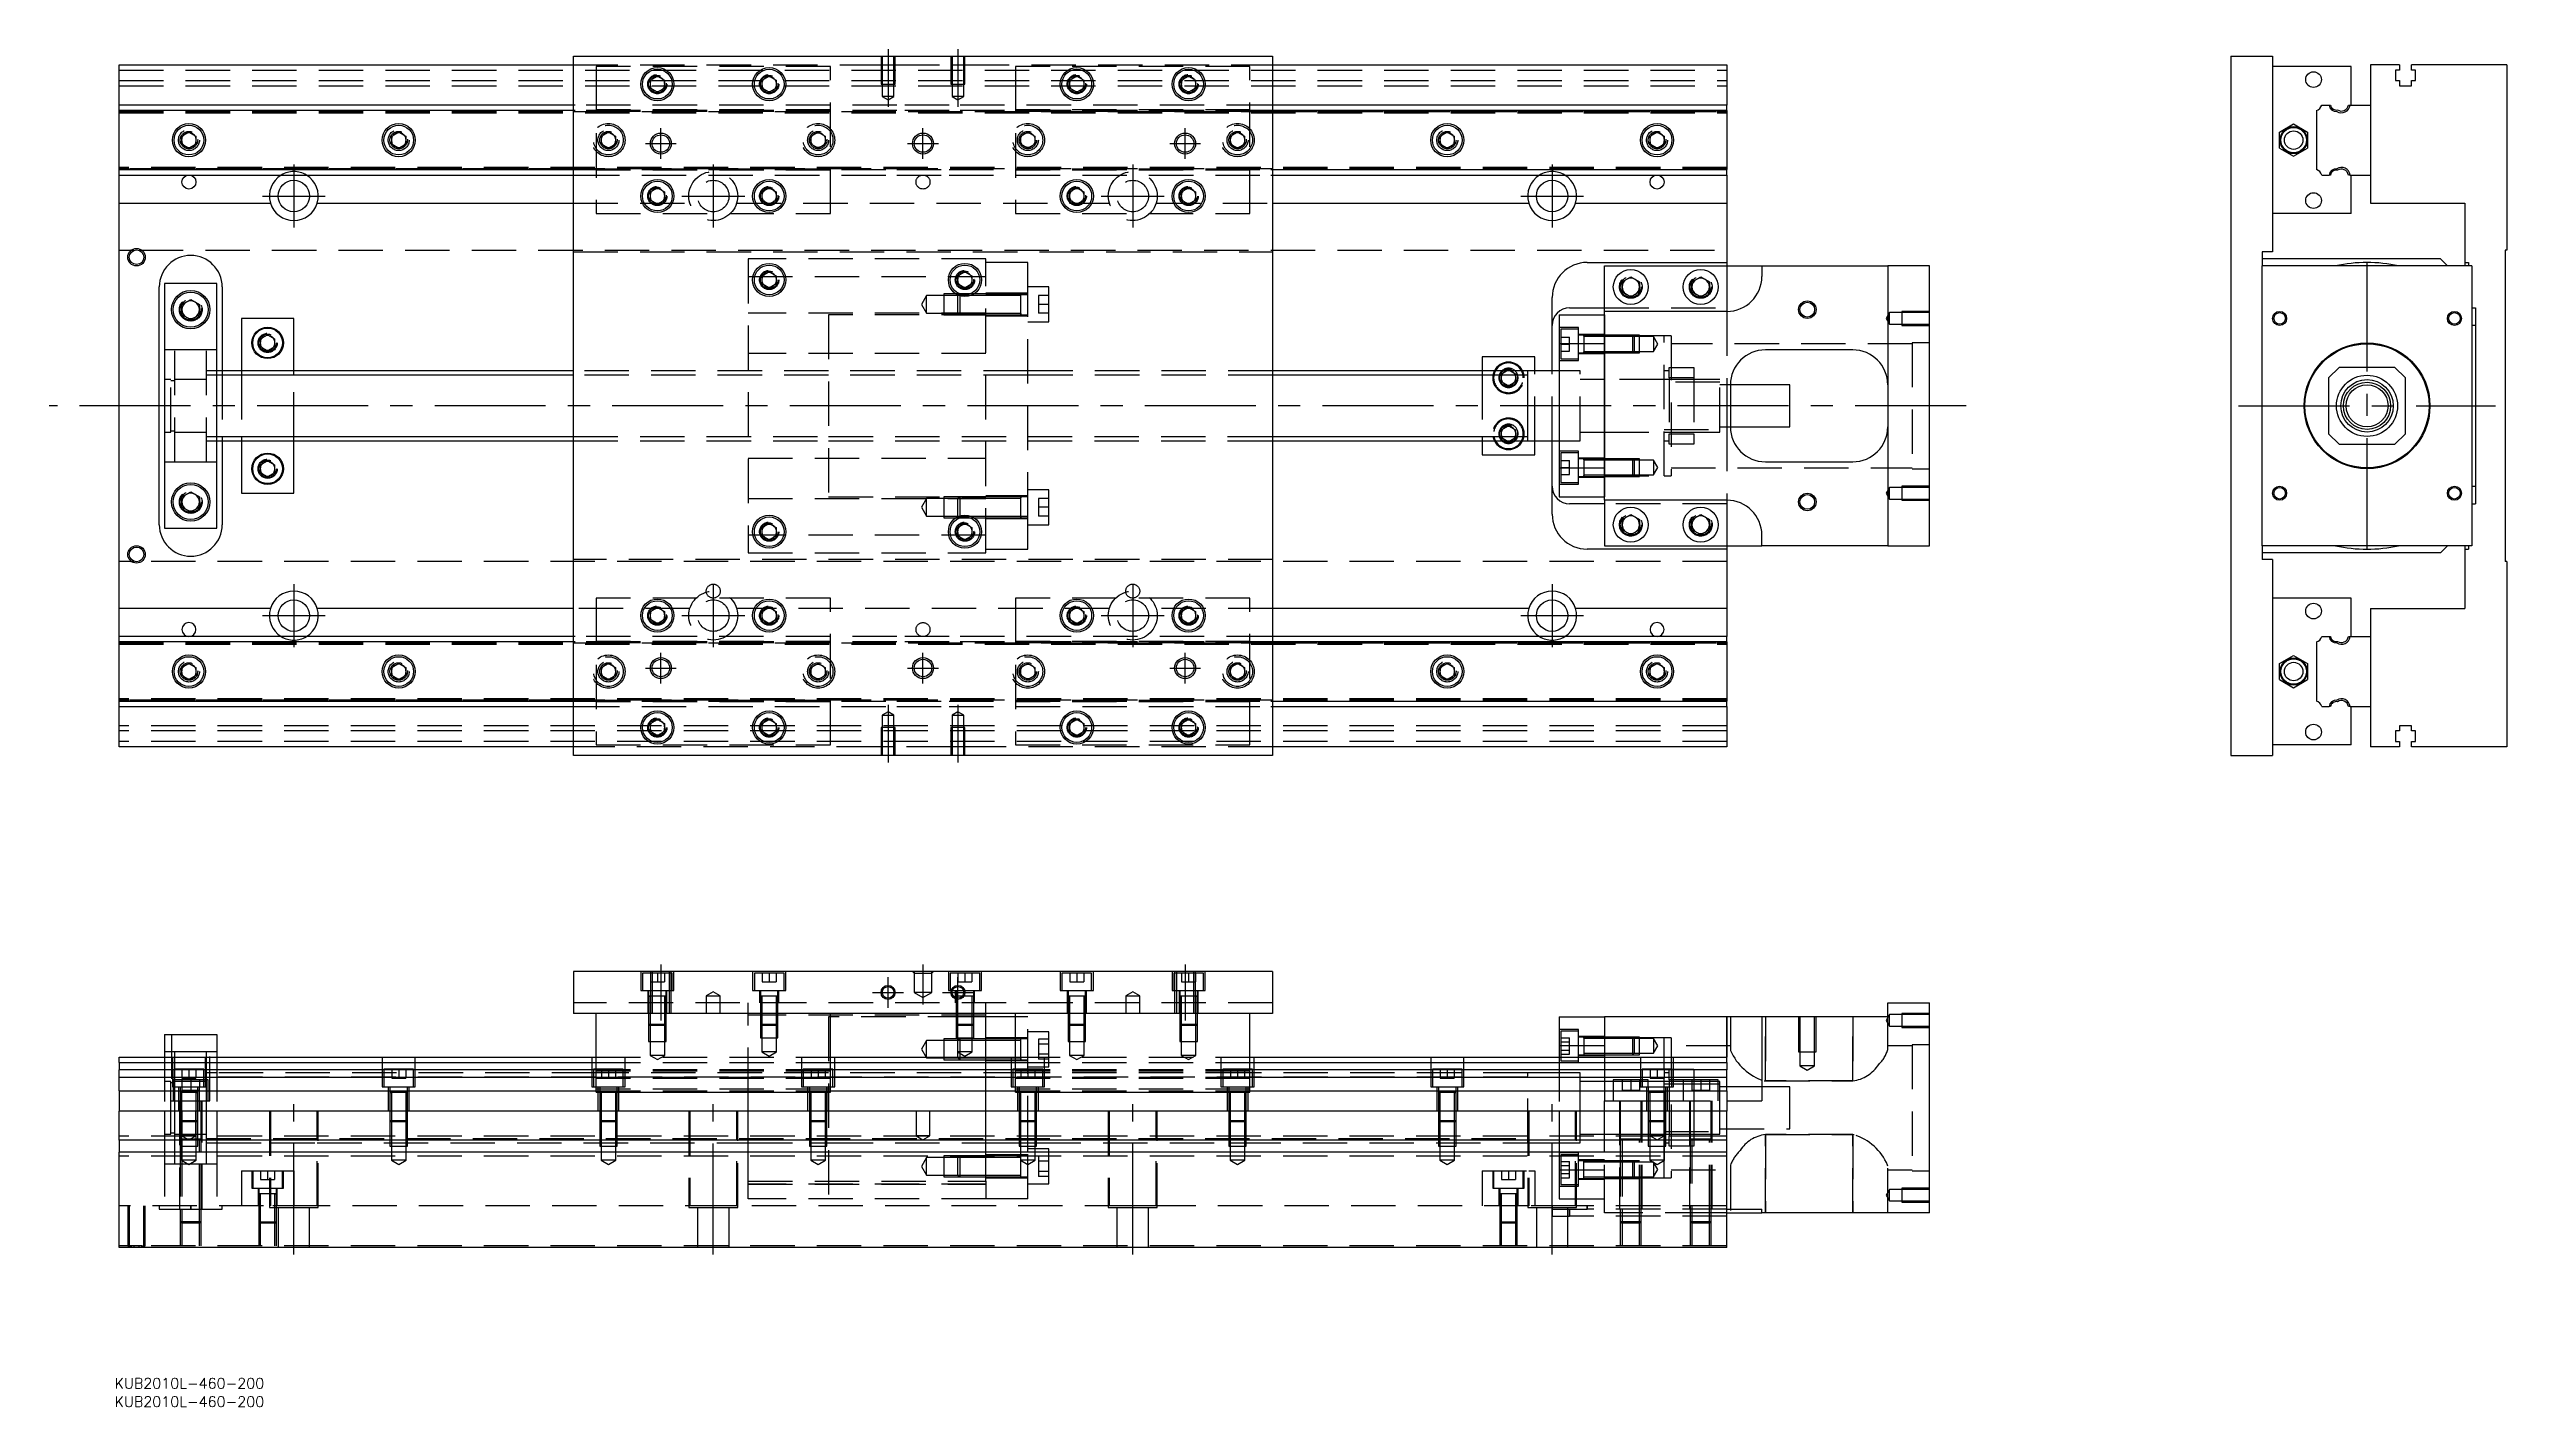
# Model space of a CAD drawing. Extents: x -20 to 683, y -286 to 102.
import ezdxf

# ---------------------------------------------------------------- set-up
doc = ezdxf.new("R2010")
doc.units = 0
doc.linetypes.add('CENTER', pattern=[50.8, 31.75, -6.35, 6.35, -6.35])
doc.linetypes.add('DASHED', pattern=[19.05, 12.7, -6.35])
doc.layers.get('0').update_dxf_attribs({"linetype": 'CONTINUOUS'})
doc.layers.add('CENTER', color=1, linetype='CENTER')
doc.styles.get("Standard").update_dxf_attribs({"font": 'txt.shx', "height": 3, "bigfont": 'bigfont.shx'})

# ---------------------------------------------------------------- blocks, each defined once
blk = doc.blocks.new('*U2')
at = {"color": 7, "linetype": 'CONTINUOUS'}
blk.add_text('KUB2010L-460-200', height=3, dxfattribs=at).set_placement((-1.29, -286.29))
blk = doc.blocks.new('*U3')
at = {"color": 7, "linetype": 'CONTINUOUS'}
blk.add_text('KUB2010L-460-200', height=3, dxfattribs=at).set_placement((-1.29, -281.06))

msp = doc.modelspace()

# ---------------------------------------------------------------- linework, layer by layer
at = {"color": 7, "linetype": 'CONTINUOUS'}
for p, q in [((130, -100), (130, 100)), ((130, 100), (330, 100)), ((330, 100), (330, -100)), ((604.13, 100), (616.13, 100)), ((604.13, 100), (604.13, -100)), ((616.13, 100), (616.13, 44)), ((0, 86), (0, 97.5)), ((0, 97.5), (130, 97.5)), ((152, 93.1547), (154, 94.309402)), ((152, 90.8453), (152, 93.1547)), ((154, 94.309402), (156, 93.1547)), ((156, 93.1547), (156, 90.8453)), ((184, 93.1547), (186, 94.309402)), ((184, 90.8453), (184, 93.1547)), ((186, 94.309402), (188, 93.1547)), ((188, 93.1547), (188, 90.8453)), ((272, 93.1547), (274, 94.309402)), ((272, 90.8453), (272, 93.1547)), ((274, 94.309402), (276, 93.1547)), ((276, 93.1547), (276, 90.8453)), ((304, 93.1547), (306, 94.309402)), ((304, 90.8453), (304, 93.1547)), ((306, 94.309402), (308, 93.1547)), ((308, 93.1547), (308, 90.8453)), ((330, 97.5), (460, 97.5)), ((460, 97.5), (460, 86)), ((638.63, 97), (616.13, 97)), ((638.63, 86), (638.63, 97)), ((644.13, 97.5), (644.13, 86)), ((652.43, 97.5), (644.13, 97.5)), ((652.43, 96), (651.28, 96)), ((651.28, 96), (651.28, 93)), ((651.28, 93), (652.43, 93)), ((652.43, 97.5), (652.43, 96)), ((652.43, 93), (652.43, 91.5)), ((652.43, 91.5), (655.83, 91.5)), ((655.83, 96), (655.83, 97.5)), ((683.13, 97.5), (655.83, 97.5)), ((656.98, 96), (655.83, 96)), ((655.83, 91.5), (655.83, 93)), ((655.83, 93), (656.98, 93)), ((656.98, 93), (656.98, 96)), ((683.13, 97.5), (683.13, 44.5)), ((0, 84.460392), (0, 86)), ((130, 86), (0, 86)), ((0, 67.539608), (0, 84.460392)), ((130, 84.460392), (0, 84.460392)), ((154, 89.690598), (152, 90.8453)), ((156, 90.8453), (154, 89.690598)), ((186, 89.690598), (184, 90.8453)), ((188, 90.8453), (186, 89.690598)), ((274, 89.690598), (272, 90.8453)), ((276, 90.8453), (274, 89.690598)), ((306, 89.690598), (304, 90.8453)), ((308, 90.8453), (306, 89.690598)), ((460, 86), (330, 86)), ((460, 84.460392), (330, 84.460392)), ((460, 84.460392), (460, 86)), ((460, 84.460392), (460, 67.539608)), ((628.63, 84.460392), (628.63, 67.539608)), ((630.169608, 86), (632.25154, 86)), ((632.25154, 86), (632.65668, 86)), ((637.807372, 86), (638.311934, 86)), ((638.311934, 86), (644.13, 86)), ((644.13, 86), (644.13, 66)), ((644.13, 86), (644.13, 66)), ((18, 77.1547), (20, 78.309402)), ((20, 78.309402), (22, 77.1547)), ((78, 77.1547), (80, 78.309402)), ((80, 78.309402), (82, 77.1547)), ((378, 77.1547), (380, 78.309402)), ((380, 78.309402), (382, 77.1547)), ((438, 77.1547), (440, 78.309402)), ((440, 78.309402), (442, 77.1547)), ((618.130002, 78.309401), (622.130002, 80.618802)), ((618.130002, 73.690599), (618.130002, 78.309401)), ((622.130002, 80.618802), (626.130002, 78.309401)), ((626.130002, 78.309401), (626.130002, 73.690599)), ((18, 74.8453), (18, 77.1547)), ((20, 73.690598), (18, 74.8453)), ((22, 74.8453), (20, 73.690598)), ((22, 77.1547), (22, 74.8453)), ((78, 74.8453), (78, 77.1547)), ((80, 73.690598), (78, 74.8453)), ((82, 74.8453), (80, 73.690598)), ((82, 77.1547), (82, 74.8453)), ((378, 74.8453), (378, 77.1547)), ((380, 73.690598), (378, 74.8453)), ((382, 74.8453), (380, 73.690598)), ((382, 77.1547), (382, 74.8453)), ((438, 74.8453), (438, 77.1547)), ((440, 73.690598), (438, 74.8453)), ((442, 74.8453), (440, 73.690598)), ((442, 77.1547), (442, 74.8453)), ((618.130002, 73.690599), (622.130002, 71.381198)), ((622.130002, 71.381198), (626.130002, 73.690599)), ((0, 67.539608), (130, 67.539608)), ((0, 66), (0, 67.539608)), ((0, 66), (130, 66)), ((0, 58), (0, 66)), ((330, 67.539608), (460, 67.539608)), ((330, 66), (460, 66)), ((460, 66), (460, 67.539608)), ((460, 66), (460, 58)), ((630.169608, 66), (632.25154, 66)), ((632.65668, 66), (632.25154, 66)), ((638.311934, 66), (637.807372, 66)), ((638.311934, 66), (644.13, 66)), ((638.63, 55), (638.63, 66)), ((644.13, 66), (644.13, 58)), ((0, 58), (43.291796, 58)), ((0, -58), (0, 58)), ((56.708204, 58), (130, 58)), ((152, 61.1547), (154, 62.309402)), ((152, 58.8453), (152, 61.1547)), ((154, 57.690598), (152, 58.8453)), ((154, 62.309402), (156, 61.1547)), ((156, 58.8453), (154, 57.690598)), ((156, 61.1547), (156, 58.8453)), ((184, 61.1547), (186, 62.309402)), ((184, 58.8453), (184, 61.1547)), ((186, 57.690598), (184, 58.8453)), ((186, 62.309402), (188, 61.1547)), ((188, 58.8453), (186, 57.690598)), ((188, 61.1547), (188, 58.8453)), ((272, 61.1547), (274, 62.309402)), ((272, 58.8453), (272, 61.1547)), ((274, 57.690598), (272, 58.8453)), ((274, 62.309402), (276, 61.1547)), ((276, 58.8453), (274, 57.690598)), ((276, 61.1547), (276, 58.8453)), ((304, 61.1547), (306, 62.309402)), ((304, 58.8453), (304, 61.1547)), ((306, 57.690598), (304, 58.8453)), ((306, 62.309402), (308, 61.1547)), ((308, 58.8453), (306, 57.690598)), ((308, 61.1547), (308, 58.8453)), ((330, 58), (403.291796, 58)), ((416.708204, 58), (460, 58)), ((460, 58), (460, 41)), ((644.13, 58), (671.13, 58)), ((671.13, 58), (671.13, 41)), ((638.63, 55), (616.13, 55)), ((616.13, 44), (613.13, 44)), ((613.13, 44), (613.13, 40)), ((683.13, 44.5), (682.63, 44.5)), ((682.63, 44.5), (682.63, -44.5)), ((184, 37.1547), (186, 38.309402)), ((184, 34.8453), (184, 37.1547)), ((186, 38.309402), (188, 37.1547)), ((188, 37.1547), (188, 34.8453)), ((240, 37.1547), (242, 38.309402)), ((240, 34.8453), (240, 37.1547)), ((242, 38.309402), (244, 37.1547)), ((244, 37.1547), (244, 34.8453)), ((420, 41), (460, 41)), ((425, 27), (425, 40)), ((425, 40), (470, 40)), ((430, 35.443376), (432.5, 36.886752)), ((430, 32.556624), (430, 35.443376)), ((432.5, 36.886752), (435, 35.443376)), ((435, 35.443376), (435, 32.556624)), ((450, 35.443376), (452.5, 36.886752)), ((450, 32.556624), (450, 35.443376)), ((452.5, 36.886752), (455, 35.443376)), ((455, 35.443376), (455, 32.556624)), ((460, 41), (460, 40)), ((470, 40), (470, 37)), ((470, 40), (506, 40)), ((506, 40), (506, -40)), ((518, 40), (506, 40)), ((518, -40), (518, 40)), ((664.13, 42), (613.13, 42)), ((613.13, -40), (613.13, 40)), ((673.13, 40), (613.13, 40)), ((666.13, 40), (664.13, 42)), ((671.13, 41), (672.13, 41)), ((671.13, 41), (671.13, 40)), ((672.13, 41), (672.13, 40)), ((673.13, 40), (673.13, -40)), ((11.5, -34), (11.5, 34)), ((13, 35), (13, -35)), ((28, 35), (13, 35)), ((18, 28.943376), (20.5, 30.386752)), ((18, 26.056624), (18, 28.943376)), ((20.5, 30.386752), (23, 28.943376)), ((23, 28.943376), (23, 26.056624)), ((28, -35), (28, 35)), ((29.5, 34), (29.5, 10)), ((186, 33.690598), (184, 34.8453)), ((188, 34.8453), (186, 33.690598)), ((242, 33.690598), (240, 34.8453)), ((244, 34.8453), (242, 33.690598)), ((410, 10), (410, 31)), ((432.5, 31.113248), (430, 32.556624)), ((435, 32.556624), (432.5, 31.113248)), ((452.5, 31.113248), (450, 32.556624)), ((455, 32.556624), (452.5, 31.113248)), ((20.5, 24.613248), (18, 26.056624)), ((23, 26.056624), (20.5, 24.613248)), ((50, 25), (35, 25)), ((35, 25), (35, 10)), ((50, 10), (50, 25)), ((258, 26.011846), (258, 26.012874)), ((412, 26), (425, 26)), ((412, 26), (412, 17.78342)), ((415, 28), (425, 28)), ((425, 17.78342), (425, 27)), ((460, 27), (425, 27)), ((673.13, 28), (674.13, 28)), ((674.13, 23), (673.13, 23)), ((674.13, 28), (674.13, -28)), ((40.5, 19.1547), (42.5, 20.309402)), ((40.5, 16.8453), (40.5, 19.1547)), ((42.5, 15.690598), (40.5, 16.8453)), ((42.5, 20.309402), (44.5, 19.1547)), ((44.5, 16.8453), (42.5, 15.690598)), ((44.5, 19.1547), (44.5, 16.8453)), ((412, 17.78342), (425, 17.78342)), ((412, 17.78342), (412, -17.78342)), ((425, 17.78342), (425, -17.78342)), ((425, -17.78342), (425, 17.78342)), ((496, 16), (471, 16)), ((130, 10), (28, 10)), ((403, 10), (330, 10)), ((390, 14), (390, 10)), ((405, 14), (390, 14)), ((403, 10), (402.995, 10)), ((403, -9.999498), (403, 10)), ((412, 10), (403, 10)), ((403.005, 10), (403, 10)), ((405, 10), (405, 14)), ((635.13, 11), (632.13, 8)), ((632.13, 8), (632.13, -8)), ((651.13, 11), (635.13, 11)), ((654.13, 8), (651.13, 11)), ((654.13, -8), (654.13, 8)), ((461, 6), (461, -6)), ((478, 6), (461, 6)), ((478, -6), (478, 6)), ((461, -6), (478, -6)), ((28, -10), (130, -10)), ((29.5, -10), (29.5, -34)), ((35, -10), (35, -25)), ((50, -25), (50, -10)), ((330, -10), (403, -10)), ((390, -10), (390, -14)), ((390, -14), (405, -14)), ((397.5, -10.309402), (396.964102, -10)), ((398.035898, -10), (397.5, -10.309402)), ((402.995, -10), (403, -10)), ((403, -10), (412, -10)), ((403, -10), (403.005, -10)), ((405, -14), (405, -10)), ((410, -31), (410, -10)), ((632.13, -8), (635.13, -11)), ((635.13, -11), (651.13, -11)), ((651.13, -11), (654.13, -8)), ((40.5, -16.8453), (42.5, -15.690598)), ((40.5, -19.1547), (40.5, -16.8453)), ((42.5, -20.309402), (40.5, -19.1547)), ((42.5, -15.690598), (44.5, -16.8453)), ((44.5, -19.1547), (42.5, -20.309402)), ((44.5, -16.8453), (44.5, -19.1547)), ((412, -17.78342), (425, -17.78342)), ((412, -17.78342), (412, -26)), ((425, -27), (425, -17.78342)), ((471, -16), (496, -16)), ((18, -26.056624), (20.5, -24.613248)), ((18, -28.943376), (18, -26.056624)), ((20.5, -24.613248), (23, -26.056624)), ((23, -26.056624), (23, -28.943376)), ((35, -25), (50, -25)), ((412, -26), (425, -26)), ((425, -28), (415, -28)), ((460, -27), (425, -27)), ((425, -27), (425, -40)), ((673.13, -23), (674.13, -23)), ((673.13, -28), (674.13, -28)), ((13, -35), (28, -35)), ((20.5, -30.386752), (18, -28.943376)), ((23, -28.943376), (20.5, -30.386752)), ((184, -34.8453), (186, -33.690598)), ((184, -37.1547), (184, -34.8453)), ((186, -33.690598), (188, -34.8453)), ((188, -34.8453), (188, -37.1547)), ((240, -31.511852), (240.44468, -31.511852)), ((240, -34.8453), (242, -33.690598)), ((240, -37.1547), (240, -34.8453)), ((242, -33.690598), (244, -34.8453)), ((244, -34.8453), (244, -37.1547)), ((430, -32.556624), (432.5, -31.113248)), ((430, -35.443376), (430, -32.556624)), ((432.5, -31.113248), (435, -32.556624)), ((435, -32.556624), (435, -35.443376)), ((450, -32.556624), (452.5, -31.113248)), ((450, -35.443376), (450, -32.556624)), ((452.5, -31.113248), (455, -32.556624)), ((455, -32.556624), (455, -35.443376)), ((186, -38.309402), (184, -37.1547)), ((188, -37.1547), (186, -38.309402)), ((242, -38.309402), (240, -37.1547)), ((244, -37.1547), (242, -38.309402)), ((460, -41), (420, -41)), ((425, -40), (470, -40)), ((432.5, -36.886752), (430, -35.443376)), ((435, -35.443376), (432.5, -36.886752)), ((452.5, -36.886752), (450, -35.443376)), ((455, -35.443376), (452.5, -36.886752)), ((460, -40), (460, -41)), ((460, -41), (460, -58)), ((470, -40), (470, -37)), ((506, -40), (470, -40)), ((506, -40), (518, -40)), ((613.13, -40), (613.13, -44)), ((673.13, -40), (613.13, -40)), ((664.13, -42), (613.13, -42)), ((664.13, -42), (666.13, -40)), ((671.13, -40), (671.13, -41)), ((671.13, -41), (671.13, -58)), ((671.13, -41), (672.13, -41)), ((672.13, -40), (672.13, -41)), ((616.13, -44), (613.13, -44)), ((616.13, -44), (616.13, -100)), ((683.13, -44.5), (682.63, -44.5)), ((683.13, -44.5), (683.13, -97.5)), ((638.63, -55), (616.13, -55)), ((638.63, -66), (638.63, -55)), ((0, -66), (0, -58)), ((43.291796, -58), (0, -58)), ((130, -58), (56.708204, -58)), ((152, -58.8453), (154, -57.690598)), ((152, -61.1547), (152, -58.8453)), ((154, -62.309402), (152, -61.1547)), ((154, -57.690598), (156, -58.8453)), ((156, -61.1547), (154, -62.309402)), ((156, -58.8453), (156, -61.1547)), ((184, -58.8453), (186, -57.690598)), ((184, -61.1547), (184, -58.8453)), ((186, -62.309402), (184, -61.1547)), ((186, -57.690598), (188, -58.8453)), ((188, -61.1547), (186, -62.309402)), ((188, -58.8453), (188, -61.1547)), ((272, -58.8453), (274, -57.690598)), ((272, -61.1547), (272, -58.8453)), ((274, -62.309402), (272, -61.1547)), ((274, -57.690598), (276, -58.8453)), ((276, -61.1547), (274, -62.309402)), ((276, -58.8453), (276, -61.1547)), ((304, -58.8453), (306, -57.690598)), ((304, -61.1547), (304, -58.8453)), ((306, -62.309402), (304, -61.1547)), ((306, -57.690598), (308, -58.8453)), ((308, -61.1547), (306, -62.309402)), ((308, -58.8453), (308, -61.1547)), ((403.291796, -58), (330, -58)), ((460, -58), (416.708204, -58)), ((460, -58), (460, -66)), ((644.13, -58), (644.13, -66)), ((644.13, -58), (671.13, -58)), ((0, -67.539608), (0, -66)), ((130, -66), (0, -66)), ((130, -67.539608), (0, -67.539608)), ((0, -84.460392), (0, -67.539608)), ((460, -66), (330, -66)), ((460, -67.539608), (330, -67.539608)), ((460, -67.539608), (460, -66)), ((460, -67.539608), (460, -84.460392)), ((628.63, -67.539608), (628.63, -84.460392)), ((630.169608, -66), (632.25154, -66)), ((632.25154, -66), (632.65668, -66)), ((637.807372, -66), (638.311934, -66)), ((638.311934, -66), (644.13, -66)), ((644.13, -66), (644.13, -86)), ((644.13, -66), (644.13, -86)), ((18, -74.8453), (20, -73.690598)), ((18, -77.1547), (18, -74.8453)), ((20, -78.309402), (18, -77.1547)), ((20, -73.690598), (22, -74.8453)), ((22, -77.1547), (20, -78.309402)), ((22, -74.8453), (22, -77.1547)), ((78, -74.8453), (80, -73.690598)), ((78, -77.1547), (78, -74.8453)), ((80, -78.309402), (78, -77.1547)), ((80, -73.690598), (82, -74.8453)), ((82, -77.1547), (80, -78.309402)), ((82, -74.8453), (82, -77.1547)), ((378, -74.8453), (380, -73.690598)), ((378, -77.1547), (378, -74.8453)), ((380, -78.309402), (378, -77.1547)), ((380, -73.690598), (382, -74.8453)), ((382, -77.1547), (380, -78.309402)), ((382, -74.8453), (382, -77.1547)), ((438, -74.8453), (440, -73.690598)), ((438, -77.1547), (438, -74.8453)), ((440, -78.309402), (438, -77.1547)), ((440, -73.690598), (442, -74.8453)), ((442, -77.1547), (440, -78.309402)), ((442, -74.8453), (442, -77.1547)), ((618.130002, -73.690599), (622.130002, -71.381198)), ((618.130002, -78.309401), (618.130002, -73.690599)), ((622.130002, -71.381198), (626.130002, -73.690599)), ((626.130002, -73.690599), (626.130002, -78.309401)), ((618.130002, -78.309401), (622.130002, -80.618802)), ((622.130002, -80.618802), (626.130002, -78.309401)), ((0, -84.460392), (130, -84.460392)), ((0, -86), (0, -84.460392)), ((0, -86), (130, -86)), ((0, -97.5), (0, -86)), ((152, -90.8453), (154, -89.690598)), ((152, -93.1547), (152, -90.8453)), ((154, -89.690598), (156, -90.8453)), ((156, -90.8453), (156, -93.1547)), ((184, -90.8453), (186, -89.690598)), ((184, -93.1547), (184, -90.8453)), ((186, -89.690598), (188, -90.8453)), ((188, -90.8453), (188, -93.1547)), ((272, -90.8453), (274, -89.690598)), ((272, -93.1547), (272, -90.8453)), ((274, -89.690598), (276, -90.8453)), ((276, -90.8453), (276, -93.1547)), ((304, -90.8453), (306, -89.690598)), ((304, -93.1547), (304, -90.8453)), ((306, -89.690598), (308, -90.8453)), ((308, -90.8453), (308, -93.1547)), ((330, -84.460392), (460, -84.460392)), ((330, -86), (460, -86)), ((460, -86), (460, -84.460392)), ((460, -86), (460, -97.5)), ((630.169608, -86), (632.25154, -86)), ((632.65668, -86), (632.25154, -86)), ((638.311934, -86), (637.807372, -86)), ((638.311934, -86), (644.13, -86)), ((638.63, -97), (638.63, -86)), ((644.13, -86), (644.13, -97.5)), ((130, -97.5), (0, -97.5)), ((154, -94.309402), (152, -93.1547)), ((156, -93.1547), (154, -94.309402)), ((186, -94.309402), (184, -93.1547)), ((188, -93.1547), (186, -94.309402)), ((274, -94.309402), (272, -93.1547)), ((276, -93.1547), (274, -94.309402)), ((306, -94.309402), (304, -93.1547)), ((308, -93.1547), (306, -94.309402)), ((460, -97.5), (330, -97.5)), ((638.63, -97), (616.13, -97)), ((652.43, -97.5), (644.13, -97.5)), ((652.43, -93), (651.28, -93)), ((651.28, -93), (651.28, -96)), ((651.28, -96), (652.43, -96)), ((655.83, -91.5), (652.43, -91.5)), ((652.43, -91.5), (652.43, -93)), ((652.43, -96), (652.43, -97.5)), ((655.83, -93), (655.83, -91.5)), ((656.98, -93), (655.83, -93)), ((655.83, -97.5), (655.83, -96)), ((655.83, -96), (656.98, -96)), ((683.13, -97.5), (655.83, -97.5)), ((656.98, -96), (656.98, -93)), ((330, -100), (130, -100)), ((604.13, -100), (616.13, -100)), ((130, -161.76), (130, -173.76)), ((330, -161.76), (130, -161.76)), ((330, -161.76), (330, -173.76)), ((330, -173.76), (130, -173.76)), ((136.5, -196.26), (136.5, -173.76)), ((203.5, -196.26), (203.5, -173.76)), ((248, -186.26), (248, -173.76)), ((256.5, -174.76), (248, -174.76)), ((256.5, -196.26), (256.5, -173.76)), ((323.5, -196.26), (323.5, -173.76)), ((412, -174.76), (425, -174.76)), ((412, -174.76), (412, -182.97658)), ((425, -174.76), (425, -186.26)), ((460, -174.76), (425, -174.76)), ((460, -186.26), (460, -174.76)), ((470, -174.76), (460, -174.76)), ((470, -174.76), (470, -198.76)), ((506, -174.76), (470, -174.76)), ((506, -174.76), (506, -170.76)), ((506, -170.76), (518, -170.76)), ((518, -230.76), (518, -170.76)), ((13, -179.76), (28, -179.76)), ((13, -179.76), (13, -186.26)), ((28, -179.76), (28, -186.26)), ((0, -186.26), (136.5, -186.26)), ((0, -187.799608), (0, -186.26)), ((0, -187.799608), (136.5, -187.799608)), ((0, -187.799608), (0, -189.88154)), ((203.5, -186.26), (256.5, -186.26)), ((203.5, -187.799608), (256.5, -187.799608)), ((323.5, -186.26), (460, -186.26)), ((323.5, -187.799608), (460, -187.799608)), ((412, -182.97658), (425, -182.97658)), ((412, -182.97658), (412, -186.26)), ((460, -187.799608), (460, -186.26)), ((460, -187.799608), (460, -189.88154)), ((136.5, -189.88154), (0, -189.88154)), ((0, -192.096666), (0, -189.88154)), ((136.5, -192.096666), (0, -192.096666)), ((0, -195.941934), (0, -192.096666)), ((0, -195.941934), (136.5, -195.941934)), ((0, -195.941934), (0, -201.76)), ((136.5, -196.26), (203.5, -196.26)), ((256.5, -189.88154), (203.5, -189.88154)), ((256.5, -192.096666), (203.5, -192.096666)), ((203.5, -195.941934), (256.5, -195.941934)), ((256.5, -196.26), (323.5, -196.26)), ((460, -189.88154), (323.5, -189.88154)), ((460, -192.096666), (323.5, -192.096666)), ((323.5, -195.941934), (460, -195.941934)), ((460, -192.096666), (460, -189.88154)), ((460, -195.941934), (460, -192.096666)), ((460, -195.941934), (460, -201.76)), ((0, -210.06), (0, -201.76)), ((460, -201.76), (0, -201.76)), ((460, -198.76), (470, -198.76)), ((460, -210.06), (460, -201.76)), ((460, -210.06), (0, -210.06)), ((0, -210.06), (0, -213.46)), ((460, -213.46), (460, -210.06)), ((0, -240.76), (0, -213.46)), ((460, -213.46), (0, -213.46)), ((460, -240.76), (460, -213.46)), ((460, -229.76), (470, -229.76)), ((460, -230.76), (470, -230.76)), ((470, -230.76), (470, -229.76)), ((518, -230.76), (470, -230.76)), ((460, -240.76), (0, -240.76))]:
    msp.add_line(p, q, dxfattribs=at)
at = {"color": 3, "linetype": 'DASHED'}
for p, q in [((218.000006, 100), (218.000006, 92)), ((218.35, 100), (218.35, 92)), ((221.65, 92), (221.65, 100)), ((221.999994, 92), (221.999994, 100)), ((238.000006, 100), (238.000006, 92)), ((238.35, 100), (238.35, 92)), ((241.65, 92), (241.65, 100)), ((241.999994, 92), (241.999994, 100)), ((0, 96), (460, 96)), ((0, 93), (460, 93)), ((0, 91.5), (460, 91.5)), ((130, 97.5), (218.000006, 97.5)), ((136.5, 97), (136.5, 55)), ((203.5, 97), (136.5, 97)), ((156.483582, 92.286038), (156.5, 92)), ((188.483582, 92.286038), (188.5, 92)), ((203.5, 55), (203.5, 97)), ((218.000006, 97.5), (221.999994, 97.5)), ((218.000006, 92), (221.999994, 92)), ((218.35, 92), (218.35, 88.5)), ((221.65, 88.5), (221.65, 92)), ((221.999994, 97.5), (238.000006, 97.5)), ((238.000006, 97.5), (241.999994, 97.5)), ((238.000006, 92), (241.999994, 92)), ((238.35, 92), (238.35, 88.5)), ((241.65, 88.5), (241.65, 92)), ((241.999994, 97.5), (330, 97.5)), ((323.5, 97), (256.5, 97)), ((256.5, 97), (256.5, 55)), ((276.483582, 92.286038), (276.5, 92)), ((308.483582, 92.286038), (308.5, 92)), ((323.5, 55), (323.5, 97)), ((130.5, 86), (130, 86)), ((130.5, 84.460392), (130, 84.460392)), ((222.5, 86), (130.5, 86)), ((222.5, 84.460392), (130.5, 84.460392)), ((203.5, 84.643014), (136.5, 84.643014)), ((136.5, 84.6), (203.5, 84.6)), ((221.65, 88.5), (218.35, 88.5)), ((218.35, 88.5), (220, 87.547372)), ((220, 87.547372), (221.65, 88.5)), ((237.5, 86), (222.5, 86)), ((237.5, 84.460392), (222.5, 84.460392)), ((329.5, 86), (237.5, 86)), ((329.5, 84.460392), (237.5, 84.460392)), ((241.65, 88.5), (238.35, 88.5)), ((238.35, 88.5), (240, 87.547372)), ((240, 87.547372), (241.65, 88.5)), ((323.5, 84.643014), (256.5, 84.643014)), ((256.5, 84.6), (323.5, 84.6)), ((330, 86), (329.5, 86)), ((330, 84.460392), (329.5, 84.460392)), ((0, 84.204452), (130, 84.204452)), ((0, 84.2), (460, 84.2)), ((0, 83.8), (460, 83.8)), ((130, 84.204452), (130.5, 84.204452)), ((130.5, 84.204452), (329.5, 84.204452)), ((136.5, 84.3), (203.5, 84.3)), ((138, 77.1547), (140, 78.309402)), ((140, 78.309402), (142, 77.1547)), ((198, 77.1547), (200, 78.309402)), ((200, 78.309402), (202, 77.1547)), ((256.5, 84.3), (323.5, 84.3)), ((258, 77.1547), (260, 78.309402)), ((260, 78.309402), (262, 77.1547)), ((318, 77.1547), (320, 78.309402)), ((320, 78.309402), (322, 77.1547)), ((329.5, 84.204452), (330, 84.204452)), ((330, 84.204452), (460, 84.204452)), ((22.483582, 76.286038), (22.5, 76)), ((82.483582, 76.286038), (82.5, 76)), ((138, 74.8453), (138, 77.1547)), ((140, 73.690598), (138, 74.8453)), ((142, 74.8453), (140, 73.690598)), ((142, 77.1547), (142, 74.8453)), ((142.483582, 76.286038), (142.5, 76)), ((198, 74.8453), (198, 77.1547)), ((200, 73.690598), (198, 74.8453)), ((202, 74.8453), (200, 73.690598)), ((202, 77.1547), (202, 74.8453)), ((202.483582, 76.286038), (202.5, 76)), ((257.5, 76), (257.518502, 76.303588)), ((258, 74.8453), (258, 77.1547)), ((260, 73.690598), (258, 74.8453)), ((262, 74.8453), (260, 73.690598)), ((262, 77.1547), (262, 74.8453)), ((318, 74.8453), (318, 77.1547)), ((320, 73.690598), (318, 74.8453)), ((322, 74.8453), (320, 73.690598)), ((322, 77.1547), (322, 74.8453)), ((322.483582, 76.286038), (322.5, 76)), ((377.5, 76), (377.518502, 76.303588)), ((442.483582, 76.286038), (442.5, 76)), ((460, 68.2), (0, 68.2)), ((460, 67.8), (0, 67.8)), ((130, 67.795548), (0, 67.795548)), ((130.5, 67.795548), (130, 67.795548)), ((130, 67.539608), (130.5, 67.539608)), ((130, 66), (130.5, 66)), ((329.5, 67.795548), (130.5, 67.795548)), ((130.5, 67.539608), (222.5, 67.539608)), ((130.5, 66), (222.5, 66)), ((203.5, 67.7), (136.5, 67.7)), ((203.5, 67.4), (136.5, 67.4)), ((203.5, 67.356986), (136.5, 67.356986)), ((222.5, 67.539608), (237.5, 67.539608)), ((222.5, 66), (237.5, 66)), ((237.5, 67.539608), (329.5, 67.539608)), ((237.5, 66), (329.5, 66)), ((323.5, 67.7), (256.5, 67.7)), ((323.5, 67.4), (256.5, 67.4)), ((323.5, 67.356986), (256.5, 67.356986)), ((330, 67.795548), (329.5, 67.795548)), ((329.5, 67.539608), (330, 67.539608)), ((329.5, 66), (330, 66)), ((460, 67.795548), (330, 67.795548)), ((130, 58), (163.291796, 58)), ((156.483582, 60.286038), (156.5, 60)), ((176.708204, 58), (283.291796, 58)), ((188.483582, 60.286038), (188.5, 60)), ((276.483582, 60.286038), (276.5, 60)), ((296.708204, 58), (330, 58)), ((303.5, 60), (303.512884, 60.253488)), ((136.5, 55), (203.5, 55)), ((256.5, 55), (323.5, 55)), ((0, 44.5), (4.359688, 44.5)), ((5.640312, 44.5), (460, 44.5)), ((130, 44), (330, 44)), ((248, 42), (180, 42)), ((180, 42), (180, -42)), ((180, 37), (248, 37)), ((183.5, 36), (183.512884, 36.253488)), ((244.483582, 36.286038), (244.5, 36)), ((248, -42), (248, 42)), ((260, 41), (248, 41)), ((260, 31.701734), (260, 41)), ((460, 40), (460, 28)), ((231, 31.511852), (229.556624, 29.011852)), ((229.556624, 29.011852), (231, 26.511852)), ((231, 26.511852), (231, 31.511852)), ((236, 31.511852), (231, 31.511852)), ((236, 32.011846), (236, 26.011856)), ((239.419858, 32.011846), (236, 32.011846)), ((239.99998, 31.511852), (236, 31.511852)), ((240.49998, 32.011846), (239.419858, 32.011846)), ((240.124214, 31.636066), (240, 31.511852)), ((240, 26.511852), (240, 31.511852)), ((240.44468, 31.511852), (240, 31.511852)), ((240.5, 32.011852), (240.124214, 31.636066)), ((243.55532, 31.511852), (240.44468, 31.511852)), ((240.531284, 32.011846), (240.499994, 32.011846)), ((240.5, 32.011852), (240.5, 31.49306)), ((240.53127, 32.011852), (240.5, 32.011852)), ((240.5, 31.49306), (240.5, 26.011852)), ((243.46873, 32.011852), (240.53127, 32.011852)), ((243.468716, 32.011846), (240.531284, 32.011846)), ((244.580142, 32.011846), (243.468716, 32.011846)), ((244.580148, 32.011852), (243.46873, 32.011852)), ((248, 31.511852), (243.55532, 31.511852)), ((248, 32.011846), (244.580142, 32.011846)), ((248, 32.011852), (244.580148, 32.011852)), ((260, 32.261852), (248, 32.261852)), ((260, 31.701734), (248, 31.701734)), ((258.005, 32.011852), (248.00002, 32.011852)), ((258, 31.511852), (248.00002, 31.511852)), ((260, 32.011852), (257.995, 32.011852)), ((258, 31.662054), (258, 32.011852)), ((258, 32.011852), (258, 31.662054)), ((258, 26.361648), (258, 31.662054)), ((266, 34.011852), (260, 34.011852)), ((260, -31.701734), (260, 31.701734)), ((263, 31.511852), (263, 29.011852)), ((266, 31.511852), (263, 31.511852)), ((266, 29.011852), (263, 29.011852)), ((263, 29.011852), (263, 26.511852)), ((266, 24.011852), (266, 34.011852)), ((429.5, 34), (429.520026, 34.346056)), ((449.5, 34), (449.520026, 34.346056)), ((23.477798, 27.864306), (23.5, 27.5)), ((248, 26.5), (180, 26.5)), ((203, 26), (203, -26)), ((248, 26), (203, 26)), ((231, 26.511852), (236, 26.511852)), ((236, 26.511852), (239.99998, 26.511852)), ((236, 26.011856), (240.49998, 26.011856)), ((240, 26.511852), (248, 26.511852)), ((240, 26.511852), (240.5, 26.011852)), ((240.5, 26.011856), (248, 26.011856)), ((240.5, 26.011852), (248, 26.011852)), ((248, 25.761852), (260, 25.761852)), ((248.00002, 26.511852), (258, 26.511852)), ((248.00002, 26.011852), (258.005, 26.011852)), ((257.995, 26.011852), (260, 26.011852)), ((258, 26.011852), (258, 26.361648)), ((258, 26.361648), (258, 26.011852)), ((260, 24.011852), (266, 24.011852)), ((266, 26.511852), (263, 26.511852)), ((417.5, 22.42767), (412, 22.42767)), ((412.5, 21.92767), (412.5, 13.42767)), ((417.5, 21.92767), (412.5, 21.92767)), ((417.5, 12.92767), (417.5, 22.42767)), ((425, 28), (460, 28)), ((425, 26), (425, 17.78342)), ((460, 28), (460, 27)), ((460, 27), (460, 6)), ((506.5, 26.65), (505.547372, 25)), ((505.547372, 25), (506.5, 23.35)), ((506.5, 23.35), (506.5, 26.65)), ((510, 26.65), (506.5, 26.65)), ((506.5, 23.35), (510, 23.35)), ((510, 26.999994), (510, 23.000006)), ((518, 26.999994), (510, 26.999994)), ((518, 26.65), (510, 26.65)), ((510, 23.35), (518, 23.35)), ((510, 23.000006), (518, 23.000006)), ((16, 16), (13, 16)), ((16, -16), (16, 16)), ((25, 16), (16, 16)), ((25, -16), (25, 16)), ((28, 16), (25, 16)), ((40, 18), (40.012884, 18.253488)), ((248, 15), (180, 15)), ((412.5, 19.67767), (415, 19.67767)), ((412.5, 17.67767), (415, 17.67767)), ((412.5, 15.67767), (415, 15.67767)), ((415, 17.67767), (415, 19.67767)), ((415, 15.67767), (415, 17.67767)), ((425, 20.42767), (417.5, 20.42767)), ((419.1, 20.17767), (417.5, 20.17767)), ((417.5, 15.17767), (419.1, 15.17767)), ((417.5, 14.92767), (425, 14.92767)), ((419.1, 20.17767), (419.095, 20.17767)), ((419.095, 15.17767), (419.1, 15.17767)), ((419.1, 20.17767), (419.1, 19.92022)), ((419.1, 19.920202), (419.1, 20.17767)), ((419.105, 20.17767), (419.1, 20.17767)), ((424.99998, 20.17767), (419.1, 20.17767)), ((419.1, 19.92022), (419.1, 15.435068)), ((424.99998, 19.77767), (419.1, 19.77767)), ((419.1, 15.57767), (424.99998, 15.57767)), ((419.1, 15.17767), (419.1, 15.435118)), ((419.1, 15.435068), (419.1, 15.17767)), ((419.1, 15.17767), (419.105, 15.17767)), ((419.1, 15.17767), (424.99998, 15.17767)), ((433.1, 20.17767), (425, 20.17767)), ((433.1, 20.177664), (425, 20.177664)), ((442, 20), (425, 20)), ((433.5, 19.77767), (425, 19.77767)), ((425, 15.57767), (433.5, 15.57767)), ((425, 15.177674), (433.1, 15.177674)), ((425, 15.17767), (433.1, 15.17767)), ((433.1, 15.17767), (433.1, 20.17767)), ((433.5, 19.77767), (433.1, 20.17767)), ((433.1, 15.17767), (433.5, 15.57767)), ((435, 20.177664), (433.10002, 20.177664)), ((433.10002, 15.177674), (435, 15.177674)), ((433.5, 19.77767), (433.5, 15.57767)), ((435, 19.77767), (433.50002, 19.77767)), ((433.50002, 15.57767), (435, 15.57767)), ((435, 15.177674), (435, 20.177664)), ((439, 19.77767), (435, 19.77767)), ((435, 15.57767), (439, 15.57767)), ((439, 19.77767), (439, 15.57767)), ((440.212436, 17.67767), (439, 19.77767)), ((439, 15.57767), (440.212436, 17.67767)), ((442, -20), (442, 20)), ((444, 20), (442, 20)), ((444, 20), (444, -20)), ((513, 17.75), (444, 17.75)), ((513, 18), (513, -18)), ((518, 18), (513, 18)), ((14.85, 7.5), (13, 7.5)), ((14.85, -7.5), (14.85, 7.5)), ((16, 7.15), (14.85, 7.15)), ((25, 7.5), (16, 7.5)), ((28, 10), (25, 10)), ((28, 8.75), (25, 8.75)), ((29.5, 10), (29.5, 8.75)), ((29.5, 8.75), (29.5, -8.75)), ((35, 10), (35, 8.75)), ((35, 8.75), (35, -8.75)), ((50, 8.75), (50, 10)), ((50, -8.75), (50, 8.75)), ((202.99998, 10), (130, 10)), ((202.99998, 8.75), (130, 8.75)), ((260, 10), (203, 10)), ((260, 8.75), (203, 8.75)), ((330, 10), (260.00002, 10)), ((330, 8.75), (260.00002, 8.75)), ((390, 10), (390, 8.75)), ((390, 8.75), (390, -8.75)), ((395.5, 9.1547), (396.964102, 10)), ((395.5, 8.75), (395.5, 9.1547)), ((395.5, 6.8453), (395.5, 8.75)), ((396.964102, 10), (397.5, 10.309402)), ((397.5, 10.309402), (398.035898, 10)), ((398.035898, 10), (399.5, 9.1547)), ((399.5, 9.1547), (399.5, 8.75)), ((399.5, 8.75), (399.5, 6.8453)), ((399.983582, 8.286038), (400, 8)), ((405, -10), (405, 10)), ((410, -10), (410, 10)), ((412, 12.92767), (417.5, 12.92767)), ((418, 10), (412, 10)), ((412.5, 13.42767), (417.5, 13.42767)), ((418, -10), (418, 10)), ((425, 7.5), (418, 7.5)), ((442.005, 7.5), (425, 7.5)), ((450.5, 7.5), (441.995, 7.5)), ((443.5, 10), (442, 10)), ((443.5, 11), (450.5, 11)), ((443.5, 8), (443.5, 11)), ((450.5, 8), (443.5, 8)), ((443.5, 8), (443.5, -8)), ((450.5, 11), (450.5, 8)), ((450.5, 8), (450.5, -8)), ((458, 7.5), (450.5, 7.5)), ((458, -7.5), (458, 7.5)), ((397.5, 5.690598), (395.5, 6.8453)), ((399.5, 6.8453), (397.5, 5.690598)), ((458, 6.75), (442, 6.75)), ((461, 6), (458, 6)), ((460, 6), (460, -6)), ((395.5, -6.8453), (397.5, -5.690598)), ((395.5, -8.75), (395.5, -6.8453)), ((397.5, -5.690598), (399.5, -6.8453)), ((399.5, -6.8453), (399.5, -8.75)), ((442, -6.75), (458, -6.75)), ((458, -6), (461, -6)), ((460, -6), (460, -27)), ((13, -7.5), (14.85, -7.5)), ((14.85, -7.15), (16, -7.15)), ((16, -7.5), (25, -7.5)), ((25, -8.75), (28, -8.75)), ((25, -10), (28, -10)), ((29.5, -8.75), (29.5, -10)), ((35, -8.75), (35, -10)), ((50, -10), (50, -8.75)), ((130, -8.75), (202.99998, -8.75)), ((130, -10), (202.99998, -10)), ((203, -8.75), (260, -8.75)), ((203, -10), (260, -10)), ((260.00002, -8.75), (330, -8.75)), ((260.00002, -10), (330, -10)), ((390, -8.75), (390, -10)), ((395.5, -9.1547), (395.5, -8.75)), ((396.964102, -10), (395.5, -9.1547)), ((399.5, -9.1547), (398.035898, -10)), ((399.5, -8.75), (399.5, -9.1547)), ((399.983582, -7.713962), (400, -8)), ((403, -10), (403, -9.999498)), ((412, -10), (418, -10)), ((417.5, -12.92767), (412, -12.92767)), ((412.5, -13.42767), (412.5, -21.92767)), ((417.5, -13.42767), (412.5, -13.42767)), ((417.5, -22.42767), (417.5, -12.92767)), ((418, -7.5), (425, -7.5)), ((425, -7.5), (442.005, -7.5)), ((441.995, -7.5), (450.5, -7.5)), ((442, -10), (443.5, -10)), ((443.5, -8), (450.5, -8)), ((443.5, -11), (443.5, -8)), ((450.5, -11), (443.5, -11)), ((450.5, -7.5), (458, -7.5)), ((450.5, -8), (450.5, -11)), ((13, -16), (16, -16)), ((16, -16), (25, -16)), ((25, -16), (28, -16)), ((40, -18), (40.012884, -17.746512)), ((180, -15), (248, -15)), ((412.5, -15.67767), (415, -15.67767)), ((412.5, -17.67767), (415, -17.67767)), ((412.5, -19.67767), (415, -19.67767)), ((415, -17.67767), (415, -15.67767)), ((415, -19.67767), (415, -17.67767)), ((425, -14.92767), (417.5, -14.92767)), ((419.1, -15.17767), (417.5, -15.17767)), ((417.5, -20.17767), (419.1, -20.17767)), ((417.5, -20.42767), (425, -20.42767)), ((419.1, -15.17767), (419.095, -15.17767)), ((419.095, -20.17767), (419.1, -20.17767)), ((419.1, -15.17767), (419.1, -15.435118)), ((419.1, -15.435136), (419.1, -15.17767)), ((424.99998, -15.17767), (419.1, -15.17767)), ((419.105, -15.17767), (419.1, -15.17767)), ((419.1, -15.435118), (419.1, -19.920272)), ((424.99998, -15.57767), (419.1, -15.57767)), ((419.1, -19.77767), (424.99998, -19.77767)), ((419.1, -20.17767), (419.1, -19.92022)), ((419.1, -19.920272), (419.1, -20.17767)), ((419.1, -20.17767), (424.99998, -20.17767)), ((419.1, -20.17767), (419.105, -20.17767)), ((433.1, -15.17767), (425, -15.17767)), ((433.1, -15.177674), (425, -15.177674)), ((433.5, -15.57767), (425, -15.57767)), ((425, -17.78342), (425, -26)), ((425, -19.77767), (433.5, -19.77767)), ((425, -20), (442, -20)), ((425, -20.177664), (433.1, -20.177664)), ((425, -20.17767), (433.1, -20.17767)), ((433.1, -20.17767), (433.1, -15.17767)), ((433.5, -15.57767), (433.1, -15.17767)), ((433.1, -20.17767), (433.5, -19.77767)), ((435, -15.177674), (433.10002, -15.177674)), ((433.10002, -20.177664), (435, -20.177664)), ((433.5, -15.57767), (433.5, -19.77767)), ((435, -15.57767), (433.50002, -15.57767)), ((433.50002, -19.77767), (435, -19.77767)), ((435, -20.177664), (435, -15.177674)), ((439, -15.57767), (435, -15.57767)), ((435, -19.77767), (439, -19.77767)), ((439, -15.57767), (439, -19.77767)), ((440.212436, -17.67767), (439, -15.57767)), ((439, -19.77767), (440.212436, -17.67767)), ((442, -20), (444, -20)), ((444, -17.75), (513, -17.75)), ((513, -18), (518, -18)), ((17.5, -27.5), (17.520026, -27.153944)), ((180, -26.5), (248, -26.5)), ((203, -26), (248, -26)), ((231, -26.511852), (229.556624, -29.011852)), ((231, -31.511852), (231, -26.511852)), ((236, -26.511852), (231, -26.511852)), ((236, -26.011856), (236, -32.011846)), ((240.49998, -26.011856), (236, -26.011856)), ((239.99998, -26.511852), (236, -26.511852)), ((240.5, -26.011852), (240, -26.511852)), ((240, -31.511852), (240, -26.511852)), ((248, -26.511852), (240, -26.511852)), ((240.5, -26.011852), (240.5, -31.49306)), ((248, -26.011852), (240.5, -26.011852)), ((248, -26.011856), (240.5, -26.011856)), ((260, -25.761852), (248, -25.761852)), ((258.005, -26.011852), (248.00002, -26.011852)), ((258, -26.511852), (248.00002, -26.511852)), ((260, -26.011852), (257.995, -26.011852)), ((258, -26.511852), (258, -26.011846)), ((258, -26.361648), (258, -26.011852)), ((258, -26.011852), (258, -26.361648)), ((258, -31.662054), (258, -26.361648)), ((266, -24.011852), (260, -24.011852)), ((263, -26.511852), (263, -29.011852)), ((266, -26.511852), (263, -26.511852)), ((266, -34.011852), (266, -24.011852)), ((412, -22.42767), (417.5, -22.42767)), ((412.5, -21.92767), (417.5, -21.92767)), ((460, -28), (425, -28)), ((460, -27), (460, -28)), ((460, -28), (460, -40)), ((506.5, -23.35), (505.547372, -25)), ((505.547372, -25), (506.5, -26.65)), ((506.5, -26.65), (506.5, -23.35)), ((510, -23.35), (506.5, -23.35)), ((506.5, -26.65), (510, -26.65)), ((510, -23.000006), (510, -26.999994)), ((518, -23.000006), (510, -23.000006)), ((518, -23.35), (510, -23.35)), ((510, -26.65), (518, -26.65)), ((510, -26.999994), (518, -26.999994)), ((229.556624, -29.011852), (231, -31.511852)), ((231, -31.511852), (236, -31.511852)), ((236, -31.511852), (239.99998, -31.511852)), ((236, -32.011846), (239.419858, -32.011846)), ((239.419858, -32.011846), (240.49998, -32.011846)), ((240, -31.511852), (240.124214, -31.636066)), ((240.124214, -31.636066), (240.5, -32.011852)), ((240.44468, -31.511852), (243.55532, -31.511852)), ((240.499994, -32.011846), (240.531284, -32.011846)), ((240.5, -31.49306), (240.5, -32.011852)), ((240.5, -32.011852), (240.53127, -32.011852)), ((240.53127, -32.011852), (243.46873, -32.011852)), ((240.531284, -32.011846), (243.468716, -32.011846)), ((243.468716, -32.011846), (244.580142, -32.011846)), ((243.46873, -32.011852), (244.580148, -32.011852)), ((243.55532, -31.511852), (248, -31.511852)), ((244.580142, -32.011846), (248, -32.011846)), ((244.580148, -32.011852), (248, -32.011852)), ((260, -31.701734), (248, -31.701734)), ((260, -31.701734), (248, -31.701734)), ((248, -32.261852), (260, -32.261852)), ((248.00002, -31.511852), (258, -31.511852)), ((248.00002, -32.011852), (258.005, -32.011852)), ((257.995, -32.011852), (260, -32.011852)), ((258, -32.011856), (258, -31.511852)), ((258, -32.011852), (258, -31.662054)), ((258, -31.662054), (258, -32.011852)), ((260, -41), (260, -31.701734)), ((260, -34.011852), (266, -34.011852)), ((266, -29.011852), (263, -29.011852)), ((263, -29.011852), (263, -31.511852)), ((266, -31.511852), (263, -31.511852)), ((429.5, -34), (429.520026, -33.653944)), ((455.477798, -33.635694), (455.5, -34)), ((248, -37), (180, -37)), ((180, -42), (248, -42)), ((183.5, -36), (183.512884, -35.746512)), ((244.483582, -35.713962), (244.5, -36)), ((248, -41), (260, -41)), ((4.359688, -44.5), (0, -44.5)), ((460, -44.5), (5.640312, -44.5)), ((330, -44), (130, -44)), ((203.5, -55), (136.5, -55)), ((136.5, -55), (136.5, -97)), ((203.5, -97), (203.5, -55)), ((323.5, -55), (256.5, -55)), ((256.5, -55), (256.5, -97)), ((323.5, -97), (323.5, -55)), ((163.291796, -58), (130, -58)), ((156.483582, -59.713962), (156.5, -60)), ((283.291796, -58), (176.708204, -58)), ((188.483582, -59.713962), (188.5, -60)), ((276.483582, -59.713962), (276.5, -60)), ((330, -58), (296.708204, -58)), ((308.483582, -59.713962), (308.5, -60)), ((0, -67.795548), (130, -67.795548)), ((0, -67.8), (460, -67.8)), ((0, -68.2), (460, -68.2)), ((130.5, -66), (130, -66)), ((130.5, -67.539608), (130, -67.539608)), ((130, -67.795548), (130.5, -67.795548)), ((222.5, -66), (130.5, -66)), ((222.5, -67.539608), (130.5, -67.539608)), ((130.5, -67.795548), (329.5, -67.795548)), ((203.5, -67.356986), (136.5, -67.356986)), ((136.5, -67.4), (203.5, -67.4)), ((136.5, -67.7), (203.5, -67.7)), ((237.5, -66), (222.5, -66)), ((237.5, -67.539608), (222.5, -67.539608)), ((329.5, -66), (237.5, -66)), ((329.5, -67.539608), (237.5, -67.539608)), ((323.5, -67.356986), (256.5, -67.356986)), ((256.5, -67.4), (323.5, -67.4)), ((256.5, -67.7), (323.5, -67.7)), ((330, -66), (329.5, -66)), ((330, -67.539608), (329.5, -67.539608)), ((329.5, -67.795548), (330, -67.795548)), ((330, -67.795548), (460, -67.795548)), ((22.483582, -75.713962), (22.5, -76)), ((82.483582, -75.713962), (82.5, -76)), ((138, -74.8453), (140, -73.690598)), ((138, -77.1547), (138, -74.8453)), ((140, -78.309402), (138, -77.1547)), ((140, -73.690598), (142, -74.8453)), ((142, -77.1547), (140, -78.309402)), ((142, -74.8453), (142, -77.1547)), ((142.483582, -75.713962), (142.5, -76)), ((198, -74.8453), (200, -73.690598)), ((198, -77.1547), (198, -74.8453)), ((200, -78.309402), (198, -77.1547)), ((200, -73.690598), (202, -74.8453)), ((202, -77.1547), (200, -78.309402)), ((202, -74.8453), (202, -77.1547)), ((202.483582, -75.713962), (202.5, -76)), ((257.5, -76), (257.518502, -75.696412)), ((258, -74.8453), (260, -73.690598)), ((258, -77.1547), (258, -74.8453)), ((260, -78.309402), (258, -77.1547)), ((260, -73.690598), (262, -74.8453)), ((262, -77.1547), (260, -78.309402)), ((262, -74.8453), (262, -77.1547)), ((318, -74.8453), (320, -73.690598)), ((318, -77.1547), (318, -74.8453)), ((320, -78.309402), (318, -77.1547)), ((320, -73.690598), (322, -74.8453)), ((322, -77.1547), (320, -78.309402)), ((322, -74.8453), (322, -77.1547)), ((322.483582, -75.713962), (322.5, -76)), ((382.483582, -75.713962), (382.5, -76)), ((442.483582, -75.713962), (442.5, -76)), ((460, -83.8), (0, -83.8)), ((460, -84.2), (0, -84.2)), ((130, -84.204452), (0, -84.204452)), ((130.5, -84.204452), (130, -84.204452)), ((329.5, -84.204452), (130.5, -84.204452)), ((203.5, -84.3), (136.5, -84.3)), ((323.5, -84.3), (256.5, -84.3)), ((330, -84.204452), (329.5, -84.204452)), ((460, -84.204452), (330, -84.204452)), ((130, -84.460392), (130.5, -84.460392)), ((130, -86), (130.5, -86)), ((130.5, -84.460392), (222.5, -84.460392)), ((130.5, -86), (222.5, -86)), ((203.5, -84.6), (136.5, -84.6)), ((203.5, -84.643014), (136.5, -84.643014)), ((220, -87.547372), (218.35, -88.5)), ((218.35, -88.5), (221.65, -88.5)), ((218.35, -88.5), (218.35, -92)), ((221.65, -88.5), (220, -87.547372)), ((221.65, -92), (221.65, -88.5)), ((222.5, -84.460392), (237.5, -84.460392)), ((222.5, -86), (237.5, -86)), ((237.5, -84.460392), (329.5, -84.460392)), ((237.5, -86), (329.5, -86)), ((240, -87.547372), (238.35, -88.5)), ((238.35, -88.5), (241.65, -88.5)), ((238.35, -88.5), (238.35, -92)), ((241.65, -88.5), (240, -87.547372)), ((241.65, -92), (241.65, -88.5)), ((323.5, -84.6), (256.5, -84.6)), ((323.5, -84.643014), (256.5, -84.643014)), ((329.5, -84.460392), (330, -84.460392)), ((329.5, -86), (330, -86)), ((460, -91.5), (0, -91.5)), ((460, -93), (0, -93)), ((460, -96), (0, -96)), ((218.000006, -97.5), (130, -97.5)), ((136.5, -97), (203.5, -97)), ((151.5, -92), (151.512884, -91.746512)), ((183.5, -92), (183.518502, -91.696412)), ((221.999994, -92), (218.000006, -92)), ((218.000006, -92), (218.000006, -100)), ((221.999994, -97.5), (218.000006, -97.5)), ((218.35, -92), (218.35, -100)), ((221.65, -100), (221.65, -92)), ((221.999994, -100), (221.999994, -92)), ((238.000006, -97.5), (221.999994, -97.5)), ((241.999994, -92), (238.000006, -92)), ((238.000006, -92), (238.000006, -100)), ((241.999994, -97.5), (238.000006, -97.5)), ((238.35, -92), (238.35, -100)), ((241.65, -100), (241.65, -92)), ((241.999994, -100), (241.999994, -92)), ((330, -97.5), (241.999994, -97.5)), ((256.5, -97), (323.5, -97)), ((271.5, -92), (271.518502, -91.696412)), ((308.483582, -91.713962), (308.5, -92)), ((149.25, -161.76), (149.25, -167.26)), ((149.25, -167.26), (158.75, -167.26)), ((158.25, -162.26), (149.75, -162.26)), ((149.75, -162.26), (149.75, -167.26)), ((151.25, -167.26), (151.25, -173.76)), ((151.5, -167.26), (151.5, -168.86)), ((152, -162.26), (152, -164.76)), ((152, -164.76), (154, -164.76)), ((152.000006, -161.76), (152.000006, -173.76)), ((152.5, -161.76), (152.5, -173.76)), ((154, -162.26), (154, -164.76)), ((154, -164.76), (156, -164.76)), ((156, -162.26), (156, -164.76)), ((156.5, -168.86), (156.5, -167.26)), ((156.75, -173.76), (156.75, -167.26)), ((157.5, -173.76), (157.5, -161.76)), ((157.999994, -173.76), (157.999994, -161.76)), ((158.25, -167.26), (158.25, -162.26)), ((158.75, -167.26), (158.75, -161.76)), ((170, -167.6053), (168, -168.76)), ((172, -168.76), (170, -167.6053)), ((181.25, -161.76), (181.25, -167.26)), ((181.25, -167.26), (190.75, -167.26)), ((182.999994, -162.26), (181.75, -162.26)), ((181.75, -162.26), (181.75, -167.26)), ((190.25, -162.26), (182.999994, -162.26)), ((183.25, -167.26), (183.25, -170.76)), ((183.5, -167.26), (183.5, -168.86)), ((184, -162.26), (184, -164.76)), ((184, -164.76), (186, -164.76)), ((186, -162.26), (186, -164.76)), ((186, -164.76), (188, -164.76)), ((188, -162.26), (188, -164.76)), ((188.5, -168.86), (188.5, -167.26)), ((188.75, -170.76), (188.75, -167.26)), ((190.25, -167.26), (190.25, -162.26)), ((190.75, -167.26), (190.75, -161.76)), ((227.5, -162.26), (227, -161.76)), ((227.5, -161.76), (227.5, -167.76)), ((227.5, -162.26), (232.5, -162.26)), ((232.5, -167.76), (227.5, -167.76)), ((227.5, -167.76), (230, -169.203376)), ((230, -169.203376), (232.5, -167.76)), ((232.5, -167.76), (232.5, -161.76)), ((232.5, -162.26), (233, -161.76)), ((237.25, -161.76), (237.25, -167.26)), ((237.25, -167.26), (246.75, -167.26)), ((246.25, -162.26), (237.75, -162.26)), ((237.75, -162.26), (237.75, -167.26)), ((239.25, -167.26), (239.25, -170.76)), ((239.5, -167.26), (239.5, -168.86)), ((240, -162.26), (240, -164.76)), ((240, -164.76), (242, -164.76)), ((242, -162.26), (242, -164.76)), ((242, -164.76), (244, -164.76)), ((244, -162.26), (244, -164.76)), ((244.5, -168.86), (244.5, -167.26)), ((244.75, -170.76), (244.75, -167.26)), ((246.25, -167.26), (246.25, -162.26)), ((246.75, -167.26), (246.75, -161.76)), ((269.25, -161.76), (269.25, -167.26)), ((269.25, -167.26), (278.75, -167.26)), ((278.25, -162.26), (269.75, -162.26)), ((269.75, -162.26), (269.75, -167.26)), ((271.25, -167.26), (271.25, -173.76)), ((271.5, -167.26), (271.5, -168.86)), ((272, -162.26), (272, -164.76)), ((272, -164.76), (274, -164.76)), ((274, -162.26), (274, -164.76)), ((274, -164.76), (276, -164.76)), ((276, -162.26), (276, -164.76)), ((276.5, -168.86), (276.5, -167.26)), ((276.75, -173.76), (276.75, -167.26)), ((278.25, -167.26), (278.25, -162.26)), ((278.75, -167.26), (278.75, -161.76)), ((290, -167.6053), (288, -168.76)), ((292, -168.76), (290, -167.6053)), ((301.25, -161.76), (301.25, -167.26)), ((301.25, -167.26), (310.75, -167.26)), ((310.25, -162.26), (301.75, -162.26)), ((301.75, -162.26), (301.75, -167.26)), ((302.000006, -161.76), (302.000006, -173.76)), ((302.5, -161.76), (302.5, -173.76)), ((303.25, -167.26), (303.25, -173.76)), ((303.5, -167.26), (303.5, -168.86)), ((304, -162.26), (304, -164.76)), ((304, -164.76), (306, -164.76)), ((306, -162.26), (306, -164.76)), ((306, -164.76), (308, -164.76)), ((307.5, -173.76), (307.5, -161.76)), ((307.999994, -173.76), (307.999994, -161.76)), ((308, -162.26), (308, -164.76)), ((308.5, -168.86), (308.5, -167.26)), ((308.75, -173.76), (308.75, -167.26)), ((310.25, -167.26), (310.25, -162.26)), ((310.75, -167.26), (310.75, -161.76)), ((330, -170.76), (130, -170.76)), ((151.5, -168.855), (151.5, -168.86)), ((151.5, -168.86), (151.757448, -168.86)), ((151.757468, -168.86), (151.5, -168.86)), ((151.5, -168.86), (151.5, -173.75998)), ((151.5, -168.86), (151.5, -168.865)), ((151.5, -173.76), (151.5, -176.86)), ((151.500006, -173.76), (151.500006, -176.860006)), ((156.242552, -168.86), (151.757468, -168.86)), ((151.9, -168.86), (151.9, -173.75998)), ((151.9, -173.76), (151.9, -177.26)), ((156.1, -173.75998), (156.1, -168.86)), ((156.1, -177.26), (156.1, -173.76)), ((156.5, -168.86), (156.242552, -168.86)), ((156.242602, -168.86), (156.5, -168.86)), ((156.499994, -176.860006), (156.499994, -173.76)), ((156.5, -168.86), (156.5, -168.855)), ((156.5, -173.75998), (156.5, -168.86)), ((156.5, -168.865), (156.5, -168.86)), ((156.5, -176.86), (156.5, -173.76)), ((168, -168.76), (170, -168.76)), ((168, -168.76), (168, -173.76)), ((170, -168.76), (172, -168.76)), ((172, -173.76), (172, -168.76)), ((180, -173.76), (180, -170.76)), ((180, -196.26), (180, -173.76)), ((248, -174.26), (180, -174.26)), ((183.5, -168.855), (183.5, -168.86)), ((183.757468, -168.86), (183.5, -168.86)), ((183.5, -168.86), (183.5, -168.865)), ((183.5, -168.86), (183.5, -170.75998)), ((183.5, -170.76), (183.5, -173.76)), ((183.5, -173.76), (183.5, -176.86)), ((183.500006, -170.76), (183.500006, -173.76)), ((183.500006, -173.76), (183.500006, -176.860006)), ((188.5, -168.86), (183.757468, -168.86)), ((183.9, -168.86), (183.9, -170.75998)), ((183.9, -170.76), (183.9, -173.76)), ((183.9, -173.76), (183.9, -177.26)), ((188.1, -170.75998), (188.1, -168.86)), ((188.1, -173.76), (188.1, -170.76)), ((188.1, -177.26), (188.1, -173.76)), ((188.499994, -173.76), (188.499994, -170.76)), ((188.499994, -176.860006), (188.499994, -173.76)), ((188.5, -170.75998), (188.5, -168.86)), ((188.5, -173.76), (188.5, -170.76)), ((188.5, -176.86), (188.5, -173.76)), ((203, -174.76), (203, -226.76)), ((244.1, -174.76), (203, -174.76)), ((239.5, -168.855), (239.5, -168.86)), ((239.757468, -168.86), (239.5, -168.86)), ((239.5, -168.86), (239.5, -169.332418)), ((239.5, -168.86), (239.5, -168.865)), ((239.5, -169.332418), (239.5, -169.696492)), ((239.5, -169.696492), (239.5, -170.75998)), ((239.5, -170.76), (239.5, -176.86)), ((239.500006, -170.76), (239.500006, -176.86)), ((241.229562, -168.86), (239.757468, -168.86)), ((239.9, -168.86), (239.9, -169.406966)), ((239.9, -169.406966), (239.9, -169.757498)), ((239.9, -169.757498), (239.9, -170.75998)), ((239.9, -170.76), (239.9, -177.26)), ((241.669968, -168.86), (241.229562, -168.86)), ((241.67033, -168.86), (241.229838, -168.86)), ((244.242552, -168.86), (241.669968, -168.86)), ((244.1, -170.75998), (244.1, -168.86)), ((244.1, -173.76), (244.1, -170.76)), ((244.1, -177.26), (244.1, -173.76)), ((244.5, -174.76), (244.1, -174.76)), ((244.5, -168.86), (244.242552, -168.86)), ((244.499994, -173.76), (244.499994, -170.76)), ((244.499994, -176.860006), (244.499994, -173.76)), ((244.5, -168.86), (244.5, -168.855)), ((244.5, -170.75998), (244.5, -168.86)), ((244.5, -168.865), (244.5, -168.86)), ((244.5, -173.76), (244.5, -170.76)), ((244.5, -176.86), (244.5, -173.76)), ((248, -174.76), (244.5, -174.76)), ((248, -173.76), (248, -170.76)), ((257.5, -174.76), (256.5, -174.76)), ((260, -174.76), (257.5, -174.76)), ((260, -210.06), (260, -174.76)), ((271.5, -168.855), (271.5, -168.86)), ((271.5, -168.86), (271.757448, -168.86)), ((271.757468, -168.86), (271.5, -168.86)), ((271.5, -168.86), (271.5, -173.75998)), ((271.5, -168.86), (271.5, -168.865)), ((271.5, -173.76), (271.5, -176.86)), ((271.500006, -173.76), (271.500006, -176.860006)), ((276.242552, -168.86), (271.757468, -168.86)), ((271.9, -168.86), (271.9, -173.75998)), ((271.9, -173.76), (271.9, -177.26)), ((276.1, -173.75998), (276.1, -168.86)), ((276.1, -177.26), (276.1, -173.76)), ((276.5, -168.86), (276.242552, -168.86)), ((276.242602, -168.86), (276.5, -168.86)), ((276.499994, -176.860006), (276.499994, -173.76)), ((276.5, -168.86), (276.5, -168.855)), ((276.5, -173.75998), (276.5, -168.86)), ((276.5, -168.865), (276.5, -168.86)), ((276.5, -176.86), (276.5, -173.76)), ((288, -168.76), (290, -168.76)), ((288, -168.76), (288, -173.76)), ((290, -168.76), (292, -168.76)), ((292, -173.76), (292, -168.76)), ((303.5, -168.855), (303.5, -168.86)), ((303.5, -168.86), (303.757448, -168.86)), ((303.757468, -168.86), (303.5, -168.86)), ((303.5, -168.86), (303.5, -168.865)), ((303.5, -168.86), (303.5, -173.75998)), ((303.5, -173.76), (303.5, -176.86)), ((303.500006, -173.76), (303.500006, -176.860006)), ((308.242552, -168.86), (303.757468, -168.86)), ((303.9, -168.86), (303.9, -173.75998)), ((303.9, -173.76), (303.9, -177.26)), ((308.1, -173.75998), (308.1, -168.86)), ((308.1, -177.26), (308.1, -173.76)), ((308.5, -168.86), (308.242552, -168.86)), ((308.242602, -168.86), (308.5, -168.86)), ((308.499994, -176.860006), (308.499994, -173.76)), ((308.5, -168.86), (308.5, -168.855)), ((308.5, -168.865), (308.5, -168.86)), ((308.5, -173.75998), (308.5, -168.86)), ((308.5, -176.86), (308.5, -173.76)), ((460, -174.76), (460, -186.26)), ((461, -174.76), (461, -184.054836)), ((471, -193.074786), (471, -174.76)), ((471, -174.76), (471, -193.074786)), ((480.500006, -174.76), (480.500006, -184.76)), ((480.9, -174.76), (480.9, -184.76)), ((485.1, -184.76), (485.1, -174.76)), ((485.499994, -184.76), (485.499994, -174.76)), ((496, -174.76), (496, -193.074786)), ((496, -193.074786), (496, -174.76)), ((506.5, -174.11), (505.547372, -175.76)), ((505.547372, -175.76), (506.5, -177.41)), ((506, -184.054836), (506, -174.76)), ((506.5, -177.41), (506.5, -174.11)), ((510, -174.11), (506.5, -174.11)), ((510, -173.760006), (510, -177.759994)), ((518, -173.760006), (510, -173.760006)), ((518, -174.11), (510, -174.11)), ((15, -179.76), (15, -198.76)), ((26, -198.76), (26, -179.76)), ((151.5, -176.86), (156.5, -176.86)), ((151.5, -176.86), (151.9, -177.26)), ((151.500006, -176.86002), (151.500006, -181.76)), ((151.500006, -181.76), (156.499994, -181.76)), ((156.1, -177.26), (151.9, -177.26)), ((151.9, -177.26002), (151.9, -181.76)), ((151.9, -181.76), (151.9, -185.76)), ((156.1, -177.26), (156.5, -176.86)), ((156.1, -181.76), (156.1, -177.26002)), ((156.1, -185.76), (156.1, -181.76)), ((156.499994, -181.76), (156.499994, -176.86002)), ((183.5, -176.86), (188.5, -176.86)), ((183.5, -176.86), (183.9, -177.26)), ((183.500006, -176.86002), (183.500006, -180.76)), ((183.500006, -180.76), (188.499994, -180.76)), ((188.1, -177.26), (183.9, -177.26)), ((183.9, -177.26002), (183.9, -180.76)), ((183.9, -180.76), (183.9, -184.76)), ((188.1, -177.26), (188.5, -176.86)), ((188.1, -180.76), (188.1, -177.26002)), ((188.1, -184.76), (188.1, -180.76)), ((188.499994, -180.76), (188.499994, -176.86002)), ((231, -181.51), (229.556624, -184.01)), ((231, -186.51), (231, -181.51)), ((236, -181.51), (231, -181.51)), ((236, -181.010006), (236, -187.009994)), ((240.49998, -181.010006), (236, -181.010006)), ((239.99998, -181.51), (236, -181.51)), ((239.5, -176.86), (244.5, -176.86)), ((239.5, -176.86), (239.9, -177.26)), ((239.500006, -176.86002), (239.500006, -180.76)), ((239.500006, -180.76), (244.499994, -180.76)), ((244.1, -177.26), (239.9, -177.26)), ((239.9, -177.26002), (239.9, -180.76)), ((239.9, -180.76), (239.9, -184.76)), ((240.5, -181.01), (240, -181.51)), ((240, -186.51), (240, -181.51)), ((248, -181.51), (240, -181.51)), ((240.5, -181.01), (240.5, -187.01)), ((248, -181.01), (240.5, -181.01)), ((248, -181.010006), (240.5, -181.010006)), ((244.1, -177.26), (244.5, -176.86)), ((244.1, -180.76), (244.1, -177.26002)), ((244.1, -184.76), (244.1, -180.76)), ((244.499994, -180.76), (244.499994, -176.86002)), ((260, -180.76), (248, -180.76)), ((252.500006, -181.01), (248.00002, -181.01)), ((258, -181.51), (248.00002, -181.51)), ((257.499994, -181.01), (252.500006, -181.01)), ((258, -181.01), (257.499994, -181.01)), ((258, -181.01), (257.995, -181.01)), ((258, -181.359602), (258, -181.01)), ((258.005, -181.01), (258, -181.01)), ((260, -181.01), (258, -181.01)), ((258, -183.84997), (258, -181.359602)), ((266, -179.01), (260, -179.01)), ((263, -181.123248), (263, -182.566624)), ((266, -181.123248), (263, -181.123248)), ((263, -182.566624), (263, -185.453376)), ((266, -182.566624), (263, -182.566624)), ((266, -189.01), (266, -179.01)), ((271.5, -176.86), (276.5, -176.86)), ((271.5, -176.86), (271.9, -177.26)), ((271.500006, -176.86002), (271.500006, -181.76)), ((271.500006, -181.76), (276.499994, -181.76)), ((276.1, -177.26), (271.9, -177.26)), ((271.9, -177.26002), (271.9, -181.76)), ((271.9, -181.76), (271.9, -185.76)), ((276.1, -177.26), (276.5, -176.86)), ((276.1, -181.76), (276.1, -177.26002)), ((276.1, -185.76), (276.1, -181.76)), ((276.499994, -181.76), (276.499994, -176.86002)), ((303.5, -176.86), (308.5, -176.86)), ((303.5, -176.86), (303.9, -177.26)), ((303.500006, -176.86002), (303.500006, -181.76)), ((303.500006, -181.76), (308.499994, -181.76)), ((308.1, -177.26), (303.9, -177.26)), ((303.9, -177.26002), (303.9, -181.76)), ((303.9, -181.76), (303.9, -185.76)), ((308.1, -177.26), (308.5, -176.86)), ((308.1, -181.76), (308.1, -177.26002)), ((308.1, -185.76), (308.1, -181.76)), ((308.499994, -181.76), (308.499994, -176.86002)), ((417.5, -178.33233), (412, -178.33233)), ((412.5, -178.83233), (412.5, -183.08233)), ((417.5, -178.83233), (412.5, -178.83233)), ((412.5, -180.77293), (415, -180.77293)), ((412.5, -181.92763), (415, -181.92763)), ((415, -181.92763), (415, -180.77293)), ((415, -184.237032), (415, -181.92763)), ((417.5, -183.08233), (417.5, -178.33233)), ((425, -180.33233), (417.5, -180.33233)), ((419.1, -180.58233), (417.5, -180.58233)), ((419.1, -180.58233), (419.095, -180.58233)), ((419.1, -180.582326), (419.1, -180.583182)), ((419.1, -180.58233), (419.1, -180.83978)), ((419.1, -180.839798), (419.1, -180.58233)), ((424.99998, -180.58233), (419.1, -180.58233)), ((419.105, -180.58233), (419.1, -180.58233)), ((419.1, -180.83978), (419.1, -185.58233)), ((424.99998, -180.98233), (419.1, -180.98233)), ((433.1, -180.58233), (425, -180.58233)), ((433.100006, -180.582336), (425, -180.582336)), ((433.27767, -180.76), (425, -180.76)), ((433.5, -180.98233), (425, -180.98233)), ((433.1, -183.08233), (433.1, -180.58233)), ((433.5, -180.98233), (433.1, -180.58233)), ((435, -180.582336), (433.10002, -180.582336)), ((435, -180.76), (433.27767, -180.76)), ((433.5, -180.98233), (433.5, -185.18233)), ((435, -180.98233), (433.50002, -180.98233)), ((435, -185.582326), (435, -180.582336)), ((442, -180.76), (435, -180.76)), ((439, -180.98233), (435, -180.98233)), ((439, -180.98233), (439, -185.18233)), ((440.212436, -183.08233), (439, -180.98233)), ((442, -189.76), (442, -180.76)), ((444, -180.76), (442, -180.76)), ((444, -180.76), (444, -220.76)), ((506.5, -177.41), (510, -177.41)), ((510, -177.41), (518, -177.41)), ((510, -177.759994), (518, -177.759994)), ((513, -182.76), (513, -218.76)), ((518, -182.76), (513, -182.76)), ((16, -184.76), (13, -184.76)), ((13, -186.26), (13, -201.76)), ((15.25, -186.26), (15.25, -194.76)), ((24.25, -189.76), (15.75, -189.76)), ((15.75, -189.76), (15.75, -194.76)), ((16, -186.26), (16, -184.76)), ((25, -184.76), (16, -184.76)), ((16, -189.76), (16, -186.26)), ((16, -192.76), (16, -189.76)), ((18, -189.76), (18, -192.26)), ((20, -189.76), (20, -192.26)), ((22, -189.76), (22, -192.26)), ((24.25, -194.76), (24.25, -189.76)), ((24.75, -194.76), (24.75, -186.26)), ((25, -186.26), (25, -184.76)), ((28, -184.76), (25, -184.76)), ((25, -192.76), (25, -186.26)), ((28, -186.26), (28, -201.76)), ((75.25, -186.26), (75.25, -194.76)), ((84.25, -189.76), (75.75, -189.76)), ((75.75, -189.76), (75.75, -194.76)), ((78, -189.76), (78, -192.26)), ((80, -189.76), (80, -192.26)), ((82, -189.76), (82, -192.26)), ((84.25, -194.76), (84.25, -189.76)), ((84.75, -194.76), (84.75, -186.26)), ((135.25, -186.26), (135.25, -194.76)), ((144.25, -189.76), (135.75, -189.76)), ((135.75, -189.76), (135.75, -194.76)), ((136.5, -186.26), (203.5, -186.26)), ((136.5, -187.799608), (203.5, -187.799608)), ((138, -189.76), (138, -192.26)), ((140, -189.76), (140, -192.26)), ((142, -189.76), (142, -192.26)), ((144.25, -194.76), (144.25, -189.76)), ((144.75, -194.76), (144.75, -186.26)), ((156.1, -185.76), (151.9, -185.76)), ((151.9, -185.76), (154, -186.972436)), ((154, -186.972436), (156.1, -185.76)), ((188.1, -184.76), (183.9, -184.76)), ((183.9, -184.76), (186, -185.972436)), ((186, -185.972436), (188.1, -184.76)), ((195.25, -186.26), (195.25, -194.76)), ((204.25, -189.76), (195.75, -189.76)), ((195.75, -189.76), (195.75, -194.76)), ((198, -189.76), (198, -192.26)), ((200, -189.76), (200, -192.26)), ((202, -189.76), (202, -192.26)), ((204.25, -194.76), (204.25, -189.76)), ((204.75, -194.76), (204.75, -186.26)), ((229.556624, -184.01), (231, -186.51)), ((231, -186.51), (236, -186.51)), ((236, -186.51), (239.99998, -186.51)), ((236, -187.009994), (240.49998, -187.009994)), ((244.1, -184.76), (239.9, -184.76)), ((239.9, -184.76), (242, -185.972436)), ((240, -186.51), (240.5, -187.01)), ((240, -186.51), (248, -186.51)), ((240.5, -187.009994), (248, -187.009994)), ((240.5, -187.01), (248, -187.01)), ((242, -185.972436), (244.1, -184.76)), ((248, -196.26), (248, -186.26)), ((248, -187.26), (260, -187.26)), ((248.00002, -186.51), (258, -186.51)), ((248.00002, -187.01), (258.005, -187.01)), ((255.25, -186.26), (255.25, -194.76)), ((264.25, -189.76), (255.75, -189.76)), ((255.75, -189.76), (255.75, -194.76)), ((256.5, -186.26), (323.5, -186.26)), ((256.5, -187.799608), (323.5, -187.799608)), ((257.995, -187.01), (260, -187.01)), ((258, -184.21006), (258, -183.84997)), ((258, -186.66035), (258, -184.21006)), ((258, -187.01), (258, -186.66035)), ((258, -186.660398), (258, -187.01)), ((258, -189.76), (258, -192.26)), ((260, -189.01), (266, -189.01)), ((260, -189.76), (260, -192.26)), ((262, -189.76), (262, -192.26)), ((263, -185.453376), (263, -186.896752)), ((266, -185.453376), (263, -185.453376)), ((266, -186.896752), (263, -186.896752)), ((264.25, -194.76), (264.25, -189.76)), ((264.75, -194.76), (264.75, -186.26)), ((276.1, -185.76), (271.9, -185.76)), ((271.9, -185.76), (274, -186.972436)), ((274, -186.972436), (276.1, -185.76)), ((308.1, -185.76), (303.9, -185.76)), ((303.9, -185.76), (306, -186.972436)), ((306, -186.972436), (308.1, -185.76)), ((315.25, -186.26), (315.25, -194.76)), ((324.25, -189.76), (315.75, -189.76)), ((315.75, -189.76), (315.75, -194.76)), ((318, -189.76), (318, -192.26)), ((320, -189.76), (320, -192.26)), ((322, -189.76), (322, -192.26)), ((324.25, -194.76), (324.25, -189.76)), ((324.75, -194.76), (324.75, -186.26)), ((375.25, -186.26), (375.25, -194.76)), ((384.25, -189.76), (375.75, -189.76)), ((375.75, -189.76), (375.75, -194.76)), ((378, -189.76), (378, -192.26)), ((380, -189.76), (380, -192.26)), ((382, -189.76), (382, -192.26)), ((384.25, -194.76), (384.25, -189.76)), ((384.75, -194.76), (384.75, -186.26)), ((412, -186.26), (412, -201.76)), ((412, -187.83233), (417.5, -187.83233)), ((412.5, -183.08233), (412.5, -186.26)), ((412.5, -184.237032), (415, -184.237032)), ((412.5, -185.391732), (415, -185.391732)), ((412.5, -186.26), (412.5, -187.33233)), ((412.5, -187.33233), (417.5, -187.33233)), ((415, -185.391732), (415, -184.237032)), ((417.5, -187.83233), (417.5, -183.08233)), ((417.5, -185.58233), (419.105, -185.58233)), ((417.5, -185.83233), (425, -185.83233)), ((419.095, -185.58233), (424.99998, -185.58233)), ((419.1, -185.18233), (424.99998, -185.18233)), ((425, -185.18233), (433.5, -185.18233)), ((425, -185.582326), (433.100006, -185.582326)), ((425, -185.58233), (433.1, -185.58233)), ((425, -186.26), (425, -198.76)), ((433.1, -185.58233), (433.1, -183.08233)), ((433.1, -185.58233), (433.5, -185.18233)), ((433.10002, -185.582326), (435, -185.582326)), ((433.50002, -185.18233), (435, -185.18233)), ((435, -185.18233), (439, -185.18233)), ((435.25, -186.26), (435.25, -194.76)), ((444.25, -189.76), (435.75, -189.76)), ((435.75, -189.76), (435.75, -194.76)), ((438, -189.76), (438, -192.26)), ((439, -185.18233), (440.212436, -183.08233)), ((440, -189.76), (440, -192.26)), ((442, -189.76), (442, -192.26)), ((443.5, -192.76), (443.5, -189.76)), ((461, -183.01), (444, -183.01)), ((444.25, -189.76), (450.5, -189.76)), ((444.25, -194.76), (444.25, -189.76)), ((444.75, -194.76), (444.75, -186.26)), ((450.5, -189.76), (450.5, -192.76)), ((461, -184.054836), (461.035862, -184.383408)), ((480.500006, -184.76), (485.499994, -184.76)), ((480.9, -184.76), (480.9, -188.76)), ((483, -188.76), (480.9, -188.76)), ((480.9, -188.76), (483, -189.972436)), ((485.1, -188.76), (483, -188.76)), ((483, -189.972436), (485.1, -188.76)), ((485.1, -188.76), (485.1, -184.76)), ((513, -183.01), (506, -183.01)), ((14.85, -193.26), (13, -193.26)), ((14.85, -200.76), (14.85, -193.26)), ((15.5, -193.61), (14.85, -193.61)), ((15.25, -194.76), (24.75, -194.76)), ((15.75, -192.76), (15.5, -192.76)), ((15.5, -192.76), (15.5, -198.76)), ((15.75, -193.61), (15.5, -193.61)), ((24.25, -192.76), (15.75, -192.76)), ((16, -193.61), (15.75, -193.61)), ((16, -194.76), (16, -192.76)), ((24.25, -193.26), (16, -193.26)), ((16, -198.76), (16, -194.76)), ((17, -194.76), (17, -201.76)), ((17.5, -194.76), (17.5, -196.36)), ((17.5, -196.355), (17.5, -196.36)), ((17.5, -196.36), (17.757448, -196.36)), ((17.757468, -196.36), (17.5, -196.36)), ((17.5, -196.36), (17.5, -196.365)), ((17.5, -196.36), (17.5, -201.75998)), ((22.242552, -196.36), (17.757468, -196.36)), ((17.9, -196.36), (17.9, -201.75998)), ((18, -192.26), (20, -192.26)), ((18, -192.76), (18, -195.76)), ((18, -195.76), (20.5, -195.76)), ((20, -192.26), (22, -192.26)), ((20.5, -192.76), (20.5, -195.76)), ((20.5, -195.76), (23, -195.76)), ((22.1, -201.75998), (22.1, -196.36)), ((22.5, -196.36), (22.242552, -196.36)), ((22.242602, -196.36), (22.5, -196.36)), ((22.5, -196.36), (22.5, -194.76)), ((22.5, -196.36), (22.5, -196.355)), ((22.5, -196.365), (22.5, -196.36)), ((22.5, -201.75998), (22.5, -196.36)), ((23, -192.76), (23, -194.76)), ((23, -201.76), (23, -194.76)), ((25.5, -192.76), (24.25, -192.76)), ((25, -193.26), (24.25, -193.26)), ((28, -190.76), (25, -190.76)), ((403, -192.01), (25, -192.01)), ((25, -198.76), (25, -192.76)), ((25.5, -198.76), (25.5, -192.76)), ((136.5, -190.76), (28, -190.76)), ((75.25, -194.76), (84.75, -194.76)), ((77, -194.76), (77, -201.76)), ((77.5, -194.76), (77.5, -196.36)), ((77.5, -196.355), (77.5, -196.36)), ((77.5, -196.36), (77.757448, -196.36)), ((77.757468, -196.36), (77.5, -196.36)), ((77.5, -196.36), (77.5, -196.365)), ((77.5, -196.36), (77.5, -201.75998)), ((82.242552, -196.36), (77.757468, -196.36)), ((77.9, -196.36), (77.9, -201.75998)), ((78, -192.26), (80, -192.26)), ((80, -192.26), (82, -192.26)), ((82.1, -201.75998), (82.1, -196.36)), ((82.5, -196.36), (82.242552, -196.36)), ((82.242602, -196.36), (82.5, -196.36)), ((82.5, -196.36), (82.5, -194.76)), ((82.5, -196.36), (82.5, -196.355)), ((82.5, -196.365), (82.5, -196.36)), ((82.5, -201.75998), (82.5, -196.36)), ((83, -201.76), (83, -194.76)), ((135.25, -194.76), (144.75, -194.76)), ((203.5, -189.88154), (136.5, -189.88154)), ((203.5, -190.28668), (136.5, -190.28668)), ((202.99998, -190.76), (136.5, -190.76)), ((203.5, -192.096666), (136.5, -192.096666)), ((203.5, -192.34), (136.5, -192.34)), ((203.5, -195.437372), (136.5, -195.437372)), ((136.5, -195.941934), (203.5, -195.941934)), ((137, -194.76), (137, -201.76)), ((137.5, -194.76), (137.5, -196.36)), ((137.5, -196.355), (137.5, -196.36)), ((137.5, -196.36), (137.757448, -196.36)), ((137.757468, -196.36), (137.5, -196.36)), ((137.5, -196.36), (137.5, -196.365)), ((137.5, -196.36), (137.5, -201.75998)), ((142.242552, -196.36), (137.757468, -196.36)), ((137.9, -196.36), (137.9, -201.75998)), ((138, -192.26), (140, -192.26)), ((140, -192.26), (142, -192.26)), ((142.1, -201.75998), (142.1, -196.36)), ((142.5, -196.36), (142.242552, -196.36)), ((142.242602, -196.36), (142.5, -196.36)), ((142.5, -196.36), (142.5, -194.76)), ((142.5, -196.36), (142.5, -196.355)), ((142.5, -196.365), (142.5, -196.36)), ((142.5, -201.75998), (142.5, -196.36)), ((143, -201.76), (143, -194.76)), ((180, -201.76), (180, -196.26)), ((195.25, -194.76), (204.75, -194.76)), ((197, -194.76), (197, -201.76)), ((197.5, -194.76), (197.5, -196.36)), ((197.5, -196.355), (197.5, -196.36)), ((197.5, -196.36), (197.757448, -196.36)), ((197.757468, -196.36), (197.5, -196.36)), ((197.5, -196.36), (197.5, -196.365)), ((197.5, -196.36), (197.5, -201.75998)), ((202.242552, -196.36), (197.757468, -196.36)), ((197.9, -196.36), (197.9, -201.75998)), ((198, -192.26), (200, -192.26)), ((200, -192.26), (202, -192.26)), ((202.1, -201.75998), (202.1, -196.36)), ((202.5, -196.36), (202.242552, -196.36)), ((202.242602, -196.36), (202.5, -196.36)), ((202.5, -196.36), (202.5, -194.76)), ((202.5, -196.36), (202.5, -196.355)), ((202.5, -196.365), (202.5, -196.36)), ((202.5, -201.75998), (202.5, -196.36)), ((260, -190.76), (203, -190.76)), ((203, -201.76), (203, -194.76)), ((248, -201.76), (248, -196.26)), ((255.25, -194.76), (264.75, -194.76)), ((323.5, -189.88154), (256.5, -189.88154)), ((323.5, -190.28668), (256.5, -190.28668)), ((323.5, -192.096666), (256.5, -192.096666)), ((323.5, -192.34), (256.5, -192.34)), ((323.5, -195.437372), (256.5, -195.437372)), ((256.5, -195.941934), (323.5, -195.941934)), ((257, -194.76), (257, -201.76)), ((257.5, -194.76), (257.5, -196.36)), ((257.5, -196.355), (257.5, -196.36)), ((257.5, -196.36), (257.757448, -196.36)), ((257.757468, -196.36), (257.5, -196.36)), ((257.5, -196.36), (257.5, -196.365)), ((257.5, -196.36), (257.5, -201.75998)), ((262.242552, -196.36), (257.757468, -196.36)), ((257.9, -196.36), (257.9, -201.75998)), ((258, -192.26), (260, -192.26)), ((260, -192.26), (262, -192.26)), ((323.5, -190.76), (260.00002, -190.76)), ((262.1, -201.75998), (262.1, -196.36)), ((262.5, -196.36), (262.242552, -196.36)), ((262.242602, -196.36), (262.5, -196.36)), ((262.5, -196.36), (262.5, -194.76)), ((262.5, -196.36), (262.5, -196.355)), ((262.5, -196.365), (262.5, -196.36)), ((262.5, -201.75998), (262.5, -196.36)), ((263, -201.76), (263, -194.76)), ((315.25, -194.76), (324.75, -194.76)), ((317, -194.76), (317, -201.76)), ((317.5, -194.76), (317.5, -196.36)), ((317.5, -196.355), (317.5, -196.36)), ((317.5, -196.36), (317.757448, -196.36)), ((317.757468, -196.36), (317.5, -196.36)), ((317.5, -196.36), (317.5, -196.365)), ((317.5, -196.36), (317.5, -201.75998)), ((322.242552, -196.36), (317.757468, -196.36)), ((317.9, -196.36), (317.9, -201.75998)), ((318, -192.26), (320, -192.26)), ((320, -192.26), (322, -192.26)), ((322.1, -201.75998), (322.1, -196.36)), ((322.5, -196.36), (322.242552, -196.36)), ((322.242602, -196.36), (322.5, -196.36)), ((322.5, -196.36), (322.5, -194.76)), ((322.5, -196.36), (322.5, -196.355)), ((322.5, -196.365), (322.5, -196.36)), ((322.5, -201.75998), (322.5, -196.36)), ((323, -201.76), (323, -194.76)), ((403, -190.76), (323.5, -190.76)), ((375.25, -194.76), (384.75, -194.76)), ((377, -194.76), (377, -201.76)), ((377.5, -194.76), (377.5, -196.36)), ((377.5, -196.355), (377.5, -196.36)), ((377.5, -196.36), (377.757448, -196.36)), ((377.757468, -196.36), (377.5, -196.36)), ((377.5, -196.36), (377.5, -196.365)), ((377.5, -196.36), (377.5, -201.75998)), ((382.242552, -196.36), (377.757468, -196.36)), ((377.9, -196.36), (377.9, -201.75998)), ((378, -192.26), (380, -192.26)), ((380, -192.26), (382, -192.26)), ((382.1, -201.75998), (382.1, -196.36)), ((382.5, -196.36), (382.242552, -196.36)), ((382.242602, -196.36), (382.5, -196.36)), ((382.5, -196.36), (382.5, -194.76)), ((382.5, -196.36), (382.5, -196.355)), ((382.5, -196.365), (382.5, -196.36)), ((382.5, -201.75998), (382.5, -196.36)), ((383, -201.76), (383, -194.76)), ((403, -190.76), (402.995, -190.76)), ((403, -190.760502), (403, -190.76)), ((412, -190.76), (403, -190.76)), ((403.005, -190.76), (403, -190.76)), ((403, -210.76), (403, -190.760502)), ((418, -190.76), (412, -190.76)), ((418, -200.76), (418, -190.76)), ((418, -200.76), (418, -190.76)), ((425, -193.26), (418, -193.26)), ((427.5, -193.26), (425, -193.26)), ((435.75, -192.76), (427.5, -192.76)), ((427.5, -192.76), (427.5, -198.76)), ((435.75, -193.26), (427.5, -193.26)), ((430, -192.76), (430, -195.76)), ((430, -195.76), (432.5, -195.76)), ((432.5, -192.76), (432.5, -195.76)), ((432.5, -195.76), (435, -195.76)), ((435, -192.76), (435, -195.76)), ((435.25, -194.76), (444.75, -194.76)), ((437.5, -192.76), (435.75, -192.76)), ((437.5, -193.26), (435.75, -193.26)), ((437, -194.76), (437, -201.76)), ((437.5, -194.76), (437.5, -192.76)), ((442, -193.26), (437.5, -193.26)), ((437.5, -194.76), (437.5, -196.36)), ((437.5, -196.355), (437.5, -196.36)), ((437.5, -196.36), (437.757448, -196.36)), ((437.757468, -196.36), (437.5, -196.36)), ((437.5, -196.36), (437.5, -201.75998)), ((437.5, -196.36), (437.5, -196.365)), ((442.242552, -196.36), (437.757468, -196.36)), ((437.9, -196.36), (437.9, -201.75998)), ((438, -192.26), (440, -192.26)), ((440, -192.26), (442, -192.26)), ((442, -193.26), (441.995, -193.26)), ((443.5, -190.76), (442, -190.76)), ((442, -194.76), (442, -192.26)), ((442.005, -193.26), (442, -193.26)), ((443.5, -193.26), (442, -193.26)), ((443.5, -194.01), (442, -194.01)), ((442, -196.358864), (442, -194.76)), ((442, -198.76), (442, -196.358864)), ((442.1, -201.75998), (442.1, -196.36)), ((442.5, -196.36), (442.242552, -196.36)), ((442.242602, -196.36), (442.5, -196.36)), ((442.5, -196.36), (442.5, -194.76)), ((442.5, -196.36), (442.5, -196.355)), ((442.5, -201.75998), (442.5, -196.36)), ((442.5, -196.365), (442.5, -196.36)), ((443, -201.76), (443, -194.76)), ((444.25, -192.76), (443.5, -192.76)), ((443.5, -192.76), (443.5, -194.76)), ((444.25, -193.26), (443.5, -193.26)), ((444.25, -194.01), (443.5, -194.01)), ((443.5, -194.76), (443.5, -198.76)), ((447.5, -192.76), (444.25, -192.76)), ((447.5, -193.26), (444.25, -193.26)), ((447.5, -194.01), (444.25, -194.01)), ((457.5, -192.76), (447.5, -192.76)), ((447.5, -192.76), (447.5, -198.76)), ((450.5, -193.26), (447.5, -193.26)), ((450.5, -194.01), (447.5, -194.01)), ((450, -192.76), (450, -195.76)), ((450, -195.76), (452.5, -195.76)), ((450.5, -192.76), (450.5, -198.76)), ((457.5, -193.26), (450.5, -193.26)), ((457.5, -194.01), (450.5, -194.01)), ((452.5, -192.76), (452.5, -195.76)), ((452.5, -195.76), (455, -195.76)), ((455, -192.76), (455, -195.76)), ((457.5, -198.76), (457.5, -192.76)), ((458, -193.26), (457.5, -193.26)), ((458, -194.01), (457.5, -194.01)), ((458, -198.76), (458, -193.26)), ((460, -194.76), (458, -194.76)), ((470, -194.76), (460, -194.76)), ((478, -194.76), (470, -194.76)), ((470.61503, -193.059374), (471, -193.074786)), ((496, -193.074786), (471, -193.074786)), ((471, -193.074786), (496, -193.074786)), ((478, -200.76), (478, -194.76)), ((13, -201.76), (13, -210.06)), ((14.85, -201.76), (14.85, -200.76)), ((14.85, -208.26), (14.85, -201.76)), ((15, -198.76), (26, -198.76)), ((16, -200.76), (16, -198.76)), ((16, -201.76), (16, -200.76)), ((16, -210.06), (16, -201.76)), ((17.25, -198.76), (17.25, -229.76)), ((17.5, -201.76), (17.5, -204.36)), ((17.500006, -201.76), (17.500006, -204.360006)), ((17.9, -201.76), (17.9, -204.76)), ((18, -201.76), (18, -208.76)), ((22, -208.76), (22, -201.76)), ((22.1, -204.76), (22.1, -201.76)), ((22.499994, -204.360006), (22.499994, -201.76)), ((22.5, -204.36), (22.5, -201.76)), ((23.5, -201.76), (23.5, -198.76)), ((23.5, -209.76), (23.5, -201.76)), ((23.75, -229.76), (23.75, -198.76)), ((25, -200.76), (25, -198.76)), ((25, -201.76), (25, -200.76)), ((25, -210.06), (25, -201.76)), ((28, -201.76), (28, -210.06)), ((43, -201.76), (43, -229.26)), ((43.291796, -201.76), (43.291796, -228.76)), ((56.708204, -228.76), (56.708204, -201.76)), ((57, -229.26), (57, -201.76)), ((77.5, -201.76), (77.5, -204.36)), ((77.500006, -201.76), (77.500006, -204.360006)), ((77.9, -201.76), (77.9, -204.76)), ((82.1, -204.76), (82.1, -201.76)), ((82.499994, -204.360006), (82.499994, -201.76)), ((82.5, -204.36), (82.5, -201.76)), ((137.5, -201.76), (137.5, -204.36)), ((137.500006, -201.76), (137.500006, -204.360006)), ((137.9, -201.76), (137.9, -204.76)), ((142.1, -204.76), (142.1, -201.76)), ((142.499994, -204.360006), (142.499994, -201.76)), ((142.5, -204.36), (142.5, -201.76)), ((163, -201.76), (163, -229.26)), ((163.291796, -201.76), (163.291796, -228.76)), ((176.708204, -228.76), (176.708204, -201.76)), ((177, -229.26), (177, -201.76)), ((180, -210.06), (180, -201.76)), ((197.5, -201.76), (197.5, -204.36)), ((197.500006, -201.76), (197.500006, -204.360006)), ((197.9, -201.76), (197.9, -204.76)), ((202.1, -204.76), (202.1, -201.76)), ((202.499994, -204.360006), (202.499994, -201.76)), ((202.5, -204.36), (202.5, -201.76)), ((228, -201.76), (228, -208.76)), ((232, -208.76), (232, -201.76)), ((248, -210.06), (248, -201.76)), ((257.5, -201.76), (257.5, -204.36)), ((257.500006, -201.76), (257.500006, -204.360006)), ((257.9, -201.76), (257.9, -204.76)), ((262.1, -204.76), (262.1, -201.76)), ((262.499994, -204.360006), (262.499994, -201.76)), ((262.5, -204.36), (262.5, -201.76)), ((283, -201.76), (283, -229.26)), ((283.291796, -201.76), (283.291796, -228.76)), ((296.708204, -228.76), (296.708204, -201.76)), ((297, -229.26), (297, -201.76)), ((317.5, -201.76), (317.5, -204.36)), ((317.500006, -201.76), (317.500006, -204.360006)), ((317.9, -201.76), (317.9, -204.76)), ((322.1, -204.76), (322.1, -201.76)), ((322.499994, -204.360006), (322.499994, -201.76)), ((322.5, -204.36), (322.5, -201.76)), ((377.5, -201.76), (377.5, -204.36)), ((377.500006, -201.76), (377.500006, -204.360006)), ((377.9, -201.76), (377.9, -204.76)), ((382.1, -204.76), (382.1, -201.76)), ((382.499994, -204.360006), (382.499994, -201.76)), ((382.5, -204.36), (382.5, -201.76)), ((403, -201.76), (403, -229.26)), ((403.291796, -201.76), (403.291796, -228.76)), ((412, -201.76), (412, -210.06)), ((416.708204, -228.76), (416.708204, -201.76)), ((417, -229.26), (417, -201.76)), ((418, -210.76), (418, -200.76)), ((418, -210.76), (418, -200.76)), ((425, -201.76), (425, -198.76)), ((425, -198.76), (437.5, -198.76)), ((425, -210.06), (425, -201.76)), ((429.25, -198.76), (429.25, -229.76)), ((429.5, -198.76), (429.5, -201.76)), ((429.5, -201.76), (429.5, -209.76)), ((435.5, -209.765), (435.5, -198.76)), ((435.75, -229.76), (435.75, -198.76)), ((437.5, -198.76), (437.9, -198.76)), ((437.5, -201.76), (437.5, -204.36)), ((437.500006, -201.76), (437.500006, -204.360006)), ((437.9, -198.76), (442.1, -198.76)), ((437.9, -201.76), (437.9, -204.76)), ((438, -201.76), (438, -208.76)), ((442, -200.76), (442, -198.76)), ((442, -201.76), (442, -200.76)), ((442, -208.76), (442, -201.76)), ((442.1, -198.76), (442.5, -198.76)), ((442.1, -204.76), (442.1, -201.76)), ((442.499994, -204.360006), (442.499994, -201.76)), ((442.5, -198.76), (460, -198.76)), ((442.5, -204.36), (442.5, -201.76)), ((443.5, -198.76), (443.5, -208.76)), ((449.25, -198.76), (449.25, -229.76)), ((449.5, -198.76), (449.5, -209.765)), ((450.5, -198.76), (450.5, -208.76)), ((455.5, -209.765), (455.5, -198.76)), ((455.75, -229.76), (455.75, -198.76)), ((458, -200.76), (458, -198.76)), ((458, -208.26), (458, -200.76)), ((478, -206.76), (478, -200.76)), ((460, -208.91), (0, -208.91)), ((13, -208.26), (14.85, -208.26)), ((13, -210.06), (13, -213.46)), ((14.85, -207.91), (16, -207.91)), ((16, -208.26), (17.5, -208.26)), ((16, -213.46), (16, -210.06)), ((17.5, -204.36), (22.5, -204.36)), ((17.5, -204.36), (17.9, -204.76)), ((17.5, -208.26), (22.499994, -208.26)), ((17.849602, -209.76), (17.5, -209.76)), ((17.500006, -204.36002), (17.500006, -210.06)), ((17.500006, -210.06), (17.500006, -211.76)), ((22.500266, -209.76), (17.849602, -209.76)), ((22.1, -204.76), (17.9, -204.76)), ((17.9, -204.76002), (17.9, -211.76)), ((22, -208.76), (18, -208.76)), ((18, -208.76), (20, -209.9147)), ((18, -209.76), (18, -210.06)), ((18, -210.06), (18, -211.76)), ((20, -209.9147), (22, -208.76)), ((22.1, -204.76), (22.5, -204.36)), ((22.1, -211.76), (22.1, -204.76002)), ((22.499994, -210.06), (22.499994, -204.36002)), ((22.499994, -208.26), (23.5, -208.26)), ((23.500006, -209.76), (22.499994, -209.76)), ((22.499994, -211.76), (22.499994, -210.06)), ((23.15035, -209.76), (22.500266, -209.76)), ((23, -210.06), (23, -209.76)), ((23, -213.46), (23, -210.06)), ((23.5, -209.76), (23.15035, -209.76)), ((23.5, -208.26), (25, -208.26)), ((23.5, -209.76), (23.5, -209.755)), ((23.5, -209.765), (23.5, -209.76)), ((23.5, -210.06), (23.5, -209.76)), ((23.5, -213.46), (23.5, -210.06)), ((25, -209.51), (403, -209.51)), ((25, -213.46), (25, -210.06)), ((25, -210.76), (28, -210.76)), ((28, -210.06), (28, -213.46)), ((28, -210.76), (43.291796, -210.76)), ((43.291796, -210.76), (56.708204, -210.76)), ((56.708204, -210.76), (180, -210.76)), ((77.5, -204.36), (82.5, -204.36)), ((77.5, -204.36), (77.9, -204.76)), ((77.500006, -204.36002), (77.500006, -210.06)), ((77.500006, -210.06), (77.500006, -211.76)), ((77.500006, -210.76), (82.499994, -210.76)), ((82.1, -204.76), (77.9, -204.76)), ((77.9, -204.76002), (77.9, -211.76)), ((82.1, -204.76), (82.5, -204.36)), ((82.1, -211.76), (82.1, -204.76002)), ((82.499994, -210.06), (82.499994, -204.36002)), ((82.499994, -211.76), (82.499994, -210.06)), ((137.5, -204.36), (142.5, -204.36)), ((137.5, -204.36), (137.9, -204.76)), ((137.500006, -204.36002), (137.500006, -210.06)), ((137.500006, -210.06), (137.500006, -211.76)), ((137.500006, -210.76), (142.499994, -210.76)), ((142.1, -204.76), (137.9, -204.76)), ((137.9, -204.76002), (137.9, -211.76)), ((142.1, -204.76), (142.5, -204.36)), ((142.1, -211.76), (142.1, -204.76002)), ((142.499994, -210.06), (142.499994, -204.36002)), ((142.499994, -211.76), (142.499994, -210.06)), ((180, -213.46), (180, -210.06)), ((180, -210.76), (202.99998, -210.76)), ((197.5, -204.36), (202.5, -204.36)), ((197.5, -204.36), (197.9, -204.76)), ((197.500006, -204.36002), (197.500006, -210.06)), ((197.500006, -210.06), (197.500006, -211.76)), ((197.500006, -210.76), (202.499994, -210.76)), ((202.1, -204.76), (197.9, -204.76)), ((197.9, -204.76002), (197.9, -211.76)), ((202.1, -204.76), (202.5, -204.36)), ((202.1, -211.76), (202.1, -204.76002)), ((202.499994, -210.06), (202.499994, -204.36002)), ((202.499994, -211.76), (202.499994, -210.06)), ((203, -210.759994), (248, -210.759994)), ((203, -210.76), (248, -210.76)), ((232, -208.76), (228, -208.76)), ((228, -208.76), (230, -209.9147)), ((230, -209.9147), (232, -208.76)), ((248, -213.46), (248, -210.06)), ((248, -210.759994), (257.500006, -210.759994)), ((248, -210.76), (257.500006, -210.76)), ((257.5, -204.36), (262.5, -204.36)), ((257.5, -204.36), (257.9, -204.76)), ((257.500006, -204.36002), (257.500006, -210.06)), ((257.500006, -210.06), (257.500006, -211.76)), ((257.500006, -210.759994), (260, -210.759994)), ((257.500006, -210.76), (260, -210.76)), ((257.500006, -210.76), (262.499994, -210.76)), ((262.1, -204.76), (257.9, -204.76)), ((257.9, -204.76002), (257.9, -211.76)), ((260, -211.76), (260, -210.06)), ((260.00002, -210.76), (262.499994, -210.76)), ((262.1, -204.76), (262.5, -204.36)), ((262.1, -211.76), (262.1, -204.76002)), ((262.499994, -210.06), (262.499994, -204.36002)), ((262.499994, -211.76), (262.499994, -210.06)), ((262.499994, -210.76), (403, -210.76)), ((317.5, -204.36), (322.5, -204.36)), ((317.5, -204.36), (317.9, -204.76)), ((317.500006, -204.36002), (317.500006, -210.06)), ((317.500006, -210.06), (317.500006, -211.76)), ((317.500006, -210.76), (322.499994, -210.76)), ((322.1, -204.76), (317.9, -204.76)), ((317.9, -204.76002), (317.9, -211.76)), ((322.1, -204.76), (322.5, -204.36)), ((322.1, -211.76), (322.1, -204.76002)), ((322.499994, -210.06), (322.499994, -204.36002)), ((322.499994, -211.76), (322.499994, -210.06)), ((377.5, -204.36), (382.5, -204.36)), ((377.5, -204.36), (377.9, -204.76)), ((377.500006, -204.36002), (377.500006, -210.06)), ((377.500006, -210.06), (377.500006, -211.76)), ((377.500006, -210.76), (382.499994, -210.76)), ((382.1, -204.76), (377.9, -204.76)), ((377.9, -204.76002), (377.9, -211.76)), ((382.1, -204.76), (382.5, -204.36)), ((382.1, -211.76), (382.1, -204.76002)), ((382.499994, -210.06), (382.499994, -204.36002)), ((382.499994, -211.76), (382.499994, -210.06)), ((402.995, -210.76), (403, -210.76)), ((403, -210.76), (403.291796, -210.76)), ((403, -210.76), (403.005, -210.76)), ((403.291796, -210.76), (412, -210.76)), ((412, -210.06), (412, -213.46)), ((412, -210.76), (418, -210.76)), ((418, -208.26), (425, -208.26)), ((425, -208.26), (429.5, -208.26)), ((425, -213.46), (425, -210.06)), ((429.5, -208.26), (442.005, -208.26)), ((429.5, -209.755), (429.5, -209.76)), ((429.849602, -209.76), (429.5, -209.76)), ((429.5, -209.76), (429.5, -209.765)), ((429.5, -209.76), (429.5, -210.06)), ((429.5, -210.06), (429.5, -213.46)), ((435.15035, -209.76), (429.849602, -209.76)), ((430, -209.76), (430, -210.06)), ((430, -210.06), (430, -213.46)), ((435, -229.75998), (435, -209.76)), ((435.5, -209.76), (435.15035, -209.76)), ((435.5, -229.75998), (435.5, -209.755)), ((437.5, -204.36), (442.5, -204.36)), ((437.5, -204.36), (437.9, -204.76)), ((437.500006, -204.36002), (437.500006, -210.06)), ((437.500006, -210.06), (437.500006, -211.76)), ((442.1, -204.76), (437.9, -204.76)), ((437.9, -204.76002), (437.9, -211.76)), ((442, -208.76), (438, -208.76)), ((438, -208.76), (440, -209.9147)), ((440, -209.9147), (442, -208.76)), ((441.995, -208.26), (450.5, -208.26)), ((442, -207.51), (458, -207.51)), ((442, -220.76), (442, -208.76)), ((442, -210.76), (443.5, -210.76)), ((442.005, -208.26), (450.5, -208.26)), ((442.1, -204.76), (442.5, -204.36)), ((442.1, -211.76), (442.1, -204.76002)), ((442.499994, -210.06), (442.499994, -204.36002)), ((442.499994, -211.76), (442.499994, -210.06)), ((443.5, -208.76), (450.5, -208.76)), ((443.5, -211.76), (443.5, -208.76)), ((449.5, -209.755), (449.5, -229.75998)), ((449.5, -209.76), (449.84965, -209.76)), ((449.849602, -209.76), (449.5, -209.76)), ((455.15035, -209.76), (449.849602, -209.76)), ((450, -209.76), (450, -229.75998)), ((450.5, -208.26), (458, -208.26)), ((450.5, -208.76), (450.5, -211.76)), ((455, -229.75998), (455, -209.76)), ((455.150204, -209.76), (455.5, -209.76)), ((455.5, -209.76), (455.15035, -209.76)), ((455.5, -229.75998), (455.5, -209.755)), ((458, -206.76), (478, -206.76)), ((471, -208.445214), (496, -208.445214)), ((496, -208.445214), (471, -208.445214)), ((471, -230.76), (471, -208.445214)), ((471, -208.445214), (471, -230.76)), ((496, -208.445214), (496, -230.76)), ((496, -230.76), (496, -208.445214)), ((496.383512, -208.460578), (496, -208.445214)), ((460, -214.61), (0, -214.61)), ((13, -213.46), (13, -229.76)), ((13, -216.76), (16, -216.76)), ((16, -216.76), (16, -213.46)), ((16, -216.76), (17.5, -216.76)), ((17.5, -211.76002), (17.5, -213.46)), ((17.5, -213.46), (17.5, -229.75998)), ((17.5, -216.76), (18, -216.76)), ((17.500006, -211.76), (22.499994, -211.76)), ((17.9, -211.76), (17.9, -215.76)), ((22.1, -215.76), (17.9, -215.76)), ((17.9, -215.76), (20, -216.972436)), ((18, -211.76), (18, -213.46)), ((18, -213.46), (18, -229.75998)), ((18, -216.76), (23, -216.76)), ((20, -216.972436), (22.1, -215.76)), ((22.1, -215.76), (22.1, -211.76)), ((23, -229.75998), (23, -213.46)), ((23, -216.76), (23.5, -216.76)), ((23.5, -229.75998), (23.5, -213.46)), ((23.5, -216.76), (25, -216.76)), ((25, -216.76), (25, -213.46)), ((25, -216.76), (28, -216.76)), ((28, -213.46), (28, -229.76)), ((77.500006, -211.76), (82.499994, -211.76)), ((77.9, -211.76), (77.9, -215.76)), ((82.1, -215.76), (77.9, -215.76)), ((77.9, -215.76), (80, -216.972436)), ((80, -216.972436), (82.1, -215.76)), ((82.1, -215.76), (82.1, -211.76)), ((137.500006, -211.76), (142.499994, -211.76)), ((137.9, -211.76), (137.9, -215.76)), ((142.1, -215.76), (137.9, -215.76)), ((137.9, -215.76), (140, -216.972436)), ((140, -216.972436), (142.1, -215.76)), ((142.1, -215.76), (142.1, -211.76)), ((180, -221.76), (180, -213.46)), ((197.500006, -211.76), (202.499994, -211.76)), ((197.9, -211.76), (197.9, -215.76)), ((202.1, -215.76), (197.9, -215.76)), ((197.9, -215.76), (200, -216.972436)), ((200, -216.972436), (202.1, -215.76)), ((202.1, -215.76), (202.1, -211.76)), ((231, -215.01), (229.556624, -217.51)), ((229.556624, -217.51), (231, -220.01)), ((231, -220.01), (231, -215.01)), ((236, -215.01), (231, -215.01)), ((236, -214.510006), (236, -220.509994)), ((240.49998, -214.510006), (236, -214.510006)), ((239.99998, -215.01), (236, -215.01)), ((240.5, -214.51), (240, -215.01)), ((240, -220.01), (240, -215.01)), ((248, -215.01), (240, -215.01)), ((240.5, -214.51), (240.5, -220.51)), ((248, -214.51), (240.5, -214.51)), ((248, -214.510006), (240.5, -214.510006)), ((248, -221.76), (248, -213.46)), ((260, -214.26), (248, -214.26)), ((258, -214.51), (248.00002, -214.51)), ((258, -215.01), (248.00002, -215.01)), ((257.500006, -211.76), (262.499994, -211.76)), ((257.9, -211.76), (257.9, -215.76)), ((262.1, -215.76), (257.9, -215.76)), ((257.9, -215.76), (260, -216.972436)), ((258, -214.51), (257.995, -214.51)), ((260, -214.51), (258, -214.51)), ((258.005, -214.51), (258, -214.51)), ((258, -217.34997), (258, -214.61)), ((258, -217.71006), (258, -217.34997)), ((258, -220.16035), (258, -217.71006)), ((260, -213.46), (260, -211.76)), ((266, -212.51), (260, -212.51)), ((260, -226.76), (260, -213.46)), ((260, -216.972436), (262.1, -215.76)), ((262.1, -215.76), (262.1, -211.76)), ((263, -214.623248), (263, -216.066624)), ((266, -214.623248), (263, -214.623248)), ((266, -216.066624), (263, -216.066624)), ((263, -216.066624), (263, -218.953376)), ((266, -213.46), (266, -212.51)), ((266, -222.51), (266, -213.46)), ((317.500006, -211.76), (322.499994, -211.76)), ((317.9, -211.76), (317.9, -215.76)), ((322.1, -215.76), (317.9, -215.76)), ((317.9, -215.76), (320, -216.972436)), ((320, -216.972436), (322.1, -215.76)), ((322.1, -215.76), (322.1, -211.76)), ((377.500006, -211.76), (382.499994, -211.76)), ((377.9, -211.76), (377.9, -215.76)), ((382.1, -215.76), (377.9, -215.76)), ((377.9, -215.76), (380, -216.972436)), ((380, -216.972436), (382.1, -215.76)), ((382.1, -215.76), (382.1, -211.76)), ((412, -213.46), (412, -218.54342)), ((417.5, -213.68767), (412, -213.68767)), ((412.5, -214.18767), (412.5, -218.43767)), ((417.5, -214.18767), (412.5, -214.18767)), ((412.5, -216.128268), (415, -216.128268)), ((412.5, -217.282968), (415, -217.282968)), ((415, -217.282968), (415, -216.128268)), ((415, -219.59237), (415, -217.282968)), ((417.5, -218.43767), (417.5, -213.68767)), ((425, -215.68767), (417.5, -215.68767)), ((419.105, -215.93767), (417.5, -215.93767)), ((424.99998, -215.93767), (419.095, -215.93767)), ((419.1, -215.93767), (419.1, -216.195118)), ((419.1, -220.93767), (419.1, -215.93767)), ((424.99998, -216.33767), (419.1, -216.33767)), ((425, -229.76), (425, -213.46)), ((429.5, -215.93767), (425, -215.93767)), ((429.5, -215.937674), (425, -215.937674)), ((429.5, -216.33767), (425, -216.33767)), ((429.5, -213.46), (429.5, -229.75998)), ((430, -215.93767), (429.5, -215.93767)), ((430, -215.937674), (429.5, -215.937674)), ((430, -216.33767), (429.5, -216.33767)), ((430, -213.46), (430, -229.75998)), ((433.1, -215.93767), (430, -215.93767)), ((433.100006, -215.937674), (430, -215.937674)), ((433.5, -216.33767), (430, -216.33767)), ((433.1, -218.43767), (433.1, -215.93767)), ((433.5, -216.33767), (433.1, -215.93767)), ((435, -215.937674), (433.10002, -215.937674)), ((433.5, -216.33767), (433.5, -218.43767)), ((435, -216.33767), (433.50002, -216.33767)), ((439, -216.33767), (435, -216.33767)), ((437.500006, -211.76), (442.499994, -211.76)), ((437.9, -211.76), (437.9, -215.76)), ((442.1, -215.76), (437.9, -215.76)), ((437.9, -215.76), (440, -216.972436)), ((439, -216.33767), (439, -220.53767)), ((440.212436, -218.43767), (439, -216.33767)), ((440, -216.972436), (442.1, -215.76)), ((442.1, -215.76), (442.1, -211.76)), ((450.5, -211.76), (443.5, -211.76)), ((461.02814, -217.176646), (461, -217.465164)), ((461, -217.465164), (461, -230.76)), ((461.119076, -216.829652), (461.02814, -217.176646)), ((506, -217.465164), (505.96376, -217.135044)), ((506, -230.76), (506, -217.465164)), ((35, -218.76), (35, -228.76)), ((35, -218.76), (43.291796, -218.76)), ((38, -218.76), (38, -223.76)), ((38, -223.76), (47, -223.76)), ((38.25, -218.76), (38.25, -223.76)), ((39.75, -223.76), (39.75, -228.76)), ((40, -223.76), (40, -225.365)), ((40.5, -218.76), (40.5, -221.26)), ((40.5, -221.26), (42.5, -221.26)), ((42.5, -218.76), (42.5, -221.26)), ((42.5, -221.26), (44.5, -221.26)), ((43.291796, -218.76), (50, -218.76)), ((44.5, -218.76), (44.5, -221.26)), ((45, -225.365), (45, -223.76)), ((45.25, -228.76), (45.25, -223.76)), ((46.75, -223.76), (46.75, -218.76)), ((47, -223.76), (47, -218.76)), ((50, -218.76), (50, -228.76)), ((180, -221.76), (248, -221.76)), ((180, -226.76), (180, -221.76)), ((180, -222.606052), (248, -222.606052)), ((248, -222.606052), (180, -222.606052)), ((231, -220.01), (236, -220.01)), ((236, -220.01), (239.99998, -220.01)), ((236, -220.509994), (240.49998, -220.509994)), ((240, -220.01), (248, -220.01)), ((240, -220.01), (240.5, -220.51)), ((240.5, -220.509994), (248, -220.509994)), ((240.5, -220.51), (248, -220.51)), ((248, -220.76), (260, -220.76)), ((248, -221.76), (248, -226.76)), ((248.00002, -220.01), (258, -220.01)), ((248.00002, -220.51), (258, -220.51)), ((257.995, -220.51), (258, -220.51)), ((258, -220.51), (258, -220.16035)), ((258, -220.51), (260, -220.51)), ((258, -220.51), (258.005, -220.51)), ((260, -222.51), (266, -222.51)), ((263, -218.953376), (263, -220.396752)), ((266, -218.953376), (263, -218.953376)), ((266, -220.396752), (263, -220.396752)), ((390, -218.76), (390, -228.76)), ((390, -218.76), (403.291796, -218.76)), ((393, -218.76), (393, -223.76)), ((393, -223.76), (402, -223.76)), ((393.25, -218.76), (393.25, -223.76)), ((394.75, -223.76), (394.75, -228.76)), ((395, -223.76), (395, -225.365)), ((395.5, -218.76), (395.5, -221.26)), ((395.5, -221.26), (397.5, -221.26)), ((397.5, -218.76), (397.5, -221.26)), ((397.5, -221.26), (399.5, -221.26)), ((399.5, -218.76), (399.5, -221.26)), ((400, -225.365), (400, -223.76)), ((400.25, -228.76), (400.25, -223.76)), ((401.75, -223.76), (401.75, -218.76)), ((402, -223.76), (402, -218.76)), ((403.291796, -218.76), (405, -218.76)), ((405, -218.76), (405, -228.76)), ((412, -218.54342), (412, -226.76)), ((412, -218.54342), (416.708204, -218.54342)), ((412, -223.18767), (417.5, -223.18767)), ((412.5, -218.43767), (412.5, -222.68767)), ((412.5, -219.59237), (415, -219.59237)), ((412.5, -220.74707), (415, -220.74707)), ((412.5, -222.68767), (417.5, -222.68767)), ((415, -220.74707), (415, -219.59237)), ((416.708204, -218.54342), (425, -218.54342)), ((417.5, -223.18767), (417.5, -218.43767)), ((417.5, -220.93767), (419.105, -220.93767)), ((417.5, -221.18767), (425, -221.18767)), ((419.095, -220.93767), (424.99998, -220.93767)), ((419.1, -220.53767), (424.99998, -220.53767)), ((425, -220.53767), (429.5, -220.53767)), ((425, -220.76), (429.5, -220.76)), ((425, -220.937664), (429.5, -220.937664)), ((425, -220.93767), (429.5, -220.93767)), ((429.5, -220.53767), (430, -220.53767)), ((429.5, -220.76), (430, -220.76)), ((429.5, -220.937664), (430, -220.937664)), ((429.5, -220.93767), (430, -220.93767)), ((430, -220.53767), (433.5, -220.53767)), ((430, -220.76), (433.27767, -220.76)), ((430, -220.937664), (433.100006, -220.937664)), ((430, -220.93767), (433.1, -220.93767)), ((433.1, -220.93767), (433.1, -218.43767)), ((433.1, -220.93767), (433.5, -220.53767)), ((433.10002, -220.937664), (435, -220.937664)), ((433.27767, -220.76), (442, -220.76)), ((433.5, -218.43767), (433.5, -220.53767)), ((433.50002, -220.53767), (435, -220.53767)), ((435, -220.53767), (439, -220.53767)), ((439, -220.53767), (440.212436, -218.43767)), ((442, -220.76), (444, -220.76)), ((444, -218.51), (461, -218.51)), ((506.5, -224.11), (505.547372, -225.76)), ((506, -218.51), (513, -218.51)), ((506.5, -227.41), (506.5, -224.11)), ((510, -224.11), (506.5, -224.11)), ((510, -223.760006), (510, -227.759994)), ((518, -223.760006), (510, -223.760006)), ((518, -224.11), (510, -224.11)), ((513, -218.76), (518, -218.76)), ((403.291796, -228.76), (0, -228.76)), ((2.500006, -228.76), (2.500006, -240.26)), ((2.9, -228.76), (2.9, -240.26)), ((7.1, -240.26), (7.1, -228.76)), ((7.499994, -240.26), (7.499994, -228.76)), ((11.5, -228.76), (11.5, -229.76)), ((11.5, -229.76), (20.5, -229.76)), ((17.5, -229.76), (17.5, -233.26)), ((17.500006, -229.76), (17.500006, -233.260006)), ((18, -229.76), (18, -233.76)), ((20.5, -228.76), (20.5, -229.76)), ((20.5, -229.76), (20.5, -228.76)), ((20.5, -229.76), (29.5, -229.76)), ((23, -233.76), (23, -229.76)), ((23.499994, -233.260006), (23.499994, -229.76)), ((23.5, -233.26), (23.5, -229.76)), ((29.5, -229.76), (29.5, -228.76)), ((40, -225.355), (40, -228.75998)), ((40, -225.36), (40.257448, -225.36)), ((40.257468, -225.36), (40, -225.36)), ((40, -228.76), (40, -233.36)), ((40.000006, -228.76), (40.000006, -233.360006)), ((44.742552, -225.36), (40.257468, -225.36)), ((40.4, -225.36), (40.4, -228.75998)), ((40.4, -228.76), (40.4, -233.76)), ((43, -229.26), (50, -229.26)), ((56.708204, -228.76), (43.291796, -228.76)), ((44.6, -228.75998), (44.6, -225.36)), ((44.6, -233.76), (44.6, -228.76)), ((45, -225.36), (44.742552, -225.36)), ((44.742602, -225.36), (45, -225.36)), ((44.999994, -233.360006), (44.999994, -228.76)), ((45, -228.75998), (45, -225.355)), ((45, -233.36), (45, -228.76)), ((45.5, -229.26), (45.5, -240.76)), ((50, -229.26), (57, -229.26)), ((54.5, -240.76), (54.5, -229.26)), ((163, -229.26), (170, -229.26)), ((176.708204, -228.76), (163.291796, -228.76)), ((165.5, -229.26), (165.5, -240.76)), ((170, -229.26), (177, -229.26)), ((174.5, -240.76), (174.5, -229.26)), ((248, -226.76), (180, -226.76)), ((260, -226.76), (248, -226.76)), ((283, -229.26), (290, -229.26)), ((296.708204, -228.76), (283.291796, -228.76)), ((285.5, -229.26), (285.5, -240.76)), ((290, -229.26), (297, -229.26)), ((294.5, -240.76), (294.5, -229.26)), ((395, -225.355), (395, -228.75998)), ((395, -225.36), (395.257448, -225.36)), ((395.257468, -225.36), (395, -225.36)), ((395, -228.76), (395, -233.36)), ((395.000006, -228.76), (395.000006, -233.360006)), ((399.742552, -225.36), (395.257468, -225.36)), ((395.4, -225.36), (395.4, -228.75998)), ((395.4, -228.76), (395.4, -233.76)), ((399.6, -228.75998), (399.6, -225.36)), ((399.6, -233.76), (399.6, -228.76)), ((400, -225.36), (399.742552, -225.36)), ((399.742602, -225.36), (400, -225.36)), ((399.999994, -233.360006), (399.999994, -228.76)), ((400, -228.75998), (400, -225.355)), ((400, -233.36), (400, -228.76)), ((403, -229.26), (410, -229.26)), ((416.708204, -228.76), (403.291796, -228.76)), ((416.708204, -228.76), (403.291796, -228.76)), ((405.5, -229.26), (405.5, -240.76)), ((405.5, -229.26), (405.5, -240.76)), ((410, -228.76), (410, -229.76)), ((410, -229.26), (417, -229.26)), ((410, -229.76), (420, -229.76)), ((410, -229.76), (410, -231.76)), ((410, -231.76), (415, -231.76)), ((412, -226.76), (425, -226.76)), ((414.5, -240.76), (414.5, -229.26)), ((415, -231.76), (415, -229.76)), ((415, -229.76), (415, -231.76)), ((460, -231.76), (415, -231.76)), ((460, -228.76), (416.708204, -228.76)), ((420, -229.76), (420, -228.76)), ((420, -228.76), (420, -229.76)), ((460, -229.76), (420, -229.76)), ((425, -230.76), (425, -229.76)), ((455, -230.76), (425, -230.76)), ((429.5, -229.76), (429.5, -233.26)), ((429.500006, -229.76), (429.500006, -233.260006)), ((430, -229.76), (430, -233.76)), ((435, -233.76), (435, -229.76)), ((435.499994, -233.260006), (435.499994, -229.76)), ((435.5, -233.26), (435.5, -229.76)), ((449.5, -229.76), (449.5, -233.26)), ((449.500006, -229.76), (449.500006, -233.260006)), ((450, -229.76), (450, -233.76)), ((455, -233.76), (455, -229.76)), ((455.5, -230.76), (455, -230.76)), ((455.499994, -233.260006), (455.499994, -229.76)), ((455.5, -233.26), (455.5, -229.76)), ((460, -230.76), (455.5, -230.76)), ((505.547372, -225.76), (506.5, -227.41)), ((506.5, -227.41), (510, -227.41)), ((510, -227.41), (518, -227.41)), ((510, -227.759994), (518, -227.759994)), ((17.5, -233.26), (23.5, -233.26)), ((17.5, -233.26), (18, -233.76)), ((17.500006, -233.26002), (17.500006, -240.26)), ((23, -233.76), (18, -233.76)), ((18, -233.76002), (18, -240.26)), ((23, -233.76), (23.5, -233.26)), ((23, -240.26), (23, -233.76002)), ((23.499994, -240.26), (23.499994, -233.26002)), ((40, -233.36), (45, -233.36)), ((40, -233.36), (40.4, -233.76)), ((40.000006, -233.36002), (40.000006, -240.26)), ((44.6, -233.76), (40.4, -233.76)), ((40.4, -233.76002), (40.4, -240.26)), ((44.6, -233.76), (45, -233.36)), ((44.6, -240.26), (44.6, -233.76002)), ((44.999994, -240.26), (44.999994, -233.36002)), ((395, -233.36), (400, -233.36)), ((395, -233.36), (395.4, -233.76)), ((395.000006, -233.36002), (395.000006, -240.26)), ((399.6, -233.76), (395.4, -233.76)), ((395.4, -233.76002), (395.4, -240.26)), ((399.6, -233.76), (400, -233.36)), ((399.6, -240.26), (399.6, -233.76002)), ((399.999994, -240.26), (399.999994, -233.36002)), ((429.5, -233.26), (435.5, -233.26)), ((429.5, -233.26), (430, -233.76)), ((429.500006, -233.26002), (429.500006, -240.26)), ((435, -233.76), (430, -233.76)), ((430, -233.76002), (430, -240.26)), ((435, -233.76), (435.5, -233.26)), ((435, -240.26), (435, -233.76002)), ((435.499994, -240.26), (435.499994, -233.26002)), ((449.5, -233.26), (455.5, -233.26)), ((449.5, -233.26), (450, -233.76)), ((449.500006, -233.26002), (449.500006, -240.26)), ((455, -233.76), (450, -233.76)), ((450, -233.76002), (450, -240.26)), ((455, -233.76), (455.5, -233.26)), ((455, -240.26), (455, -233.76002)), ((455.499994, -240.26), (455.499994, -233.26002)), ((3.500008, -240.26), (0, -240.26)), ((2.500006, -240.26), (3.500008, -240.26)), ((3.500008, -240.26), (3.500008, -240.76)), ((4.359688, -240.26), (3.500008, -240.26)), ((5.640312, -240.26), (4.359688, -240.26)), ((4.359688, -240.76), (4.359688, -240.26)), ((5.640312, -240.26), (5.640312, -240.76)), ((6.499992, -240.26), (5.640312, -240.26)), ((6.499992, -240.76), (6.499992, -240.26)), ((6.499992, -240.26), (7.499994, -240.26)), ((460, -240.26), (6.499992, -240.26))]:
    msp.add_line(p, q, dxfattribs=at)
at = {"color": 3, "linetype": 'CONTINUOUS'}
for p, q in [((130, 8.75), (28, 8.75)), ((403, 8.75), (330, 8.75)), ((28, -8.75), (130, -8.75)), ((330, -8.75), (403, -8.75))]:
    msp.add_line(p, q, dxfattribs=at)
at = {"color": 7, "linetype": 'CONTINUOUS'}
for centre, radius in [((154, 92), 4.75), ((154, 92), 4.25), ((186, 92), 4.75), ((186, 92), 4.25), ((274, 92), 4.75), ((274, 92), 4.25), ((306, 92), 4.75), ((306, 92), 4.25), ((627.830002, 93.300001), 2.25), ((20, 76), 4.75), ((20, 76), 4.25), ((80, 76), 4.75), ((80, 76), 4.25), ((155, 75), 2.5), ((230, 75), 3), ((230, 75), 2.5), ((305, 75), 2.5), ((380, 76), 4.75), ((380, 76), 4.25), ((440, 76), 4.75), ((440, 76), 4.25), ((622.130002, 76), 3.875), ((622.130002, 76), 3.643013), ((622.130002, 76), 2.65), ((20, 64), 2), ((50, 60), 4.5), ((154, 60), 4.75), ((154, 60), 4.25), ((186, 60), 4.75), ((186, 60), 4.25), ((274, 60), 4.75), ((274, 60), 4.25), ((306, 60), 4.75), ((306, 60), 4.25), ((410, 60), 4.5), ((440, 64), 2), ((627.830002, 58.699999), 2.25), ((5, 42.5), 2.1), ((186, 36), 4.75), ((186, 36), 4.25), ((242, 36), 4.75), ((242, 36), 4.25), ((432.5, 34), 5), ((452.5, 34), 5), ((20.5, 27.5), 5.5), ((20.5, 27.5), 5), ((483, 27.5), 2.1), ((42.5, 18), 4.5), ((42.5, 18), 4.25), ((618.13, 25), 1.65), ((668.13, 25), 1.65), ((643.13, 0), 18), ((643.13, 0), 17.75), ((643.13, 0), 8.75), ((643.13, 0), 7.5), ((643.13, 0), 6.75), ((643.13, 0), 6), ((42.5, -18), 4.5), ((42.5, -18), 4.25), ((20.5, -27.5), 5.5), ((20.5, -27.5), 5), ((483, -27.5), 2.1), ((618.13, -25), 1.65), ((668.13, -25), 1.65), ((186, -36), 4.75), ((186, -36), 4.25), ((242, -36), 4.75), ((242, -36), 4.25), ((432.5, -34), 5), ((452.5, -34), 5), ((5, -42.5), 2.1), ((50, -60), 4.5), ((154, -60), 4.75), ((154, -60), 4.25), ((186, -60), 4.75), ((186, -60), 4.25), ((274, -60), 4.75), ((274, -60), 4.25), ((306, -60), 4.75), ((306, -60), 4.25), ((410, -60), 4.5), ((627.830002, -58.699999), 2.25), ((20, -76), 4.75), ((20, -76), 4.25), ((80, -76), 4.75), ((80, -76), 4.25), ((155, -75), 2.5), ((230, -75), 3), ((230, -75), 2.5), ((305, -75), 2.5), ((380, -76), 4.75), ((380, -76), 4.25), ((440, -76), 4.75), ((440, -76), 4.25), ((622.130002, -76), 3.875), ((622.130002, -76), 3.643013), ((622.130002, -76), 2.65), ((154, -92), 4.75), ((154, -92), 4.25), ((186, -92), 4.75), ((186, -92), 4.25), ((274, -92), 4.75), ((274, -92), 4.25), ((306, -92), 4.75), ((306, -92), 4.25), ((627.830002, -93.300001), 2.25), ((220, -167.76), 1.65), ((240, -167.76), 1.65)]:
    msp.add_circle(centre, radius, dxfattribs=at)
at = {"color": 3, "linetype": 'DASHED'}
for centre, radius in [((154, 92), 2.75), ((154, 92), 2.5), ((186, 92), 2.75), ((186, 92), 2.5), ((274, 92), 2.75), ((274, 92), 2.5), ((306, 92), 2.75), ((306, 92), 2.5), ((20, 76), 3), ((20, 76), 2.5), ((80, 76), 3), ((80, 76), 2.5), ((140, 76), 4.75), ((140, 76), 4.25), ((140, 76), 3), ((140, 76), 2.5), ((200, 76), 4.75), ((200, 76), 4.25), ((200, 76), 3), ((200, 76), 2.5), ((200, 76), 2.1), ((260, 76), 4.75), ((260, 76), 4.25), ((260, 76), 3), ((260, 76), 2.5), ((260, 76), 2.1), ((320, 76), 4.75), ((320, 76), 4.25), ((320, 76), 3), ((320, 76), 2.5), ((380, 76), 3), ((380, 76), 2.5), ((440, 76), 3), ((440, 76), 2.5), ((170, 60), 7), ((170, 60), 4.5), ((230, 64), 2), ((290, 60), 7), ((290, 60), 4.5), ((154, 60), 2.75), ((154, 60), 2.5), ((186, 60), 2.75), ((186, 60), 2.5), ((274, 60), 2.75), ((274, 60), 2.5), ((306, 60), 2.75), ((306, 60), 2.5), ((186, 36), 2.75), ((186, 36), 2.5), ((242, 36), 2.75), ((242, 36), 2.5), ((432.5, 34), 3.25), ((432.5, 34), 3), ((452.5, 34), 3.25), ((452.5, 34), 3), ((20.5, 27.5), 3.25), ((20.5, 27.5), 3), ((42.5, 18), 2.75), ((42.5, 18), 2.5), ((397.5, 8), 2.5), ((397.5, -8), 2.5), ((42.5, -18), 2.75), ((42.5, -18), 2.5), ((20.5, -27.5), 3.25), ((20.5, -27.5), 3), ((186, -36), 2.75), ((186, -36), 2.5), ((242, -36), 2.75), ((242, -36), 2.5), ((432.5, -34), 3.25), ((432.5, -34), 3), ((452.5, -34), 3.25), ((452.5, -34), 3), ((170, -60), 7), ((170, -60), 4.5), ((170, -53), 2), ((290, -60), 7), ((290, -60), 4.5), ((290, -53), 2), ((154, -60), 2.75), ((154, -60), 2.5), ((186, -60), 2.75), ((186, -60), 2.5), ((230, -64), 2), ((274, -60), 2.75), ((274, -60), 2.5), ((306, -60), 2.75), ((306, -60), 2.5), ((20, -76), 3), ((20, -76), 2.5), ((80, -76), 3), ((80, -76), 2.5), ((140, -76), 4.75), ((140, -76), 4.25), ((140, -76), 3), ((140, -76), 2.5), ((200, -76), 4.75), ((200, -76), 4.25), ((200, -76), 3), ((200, -76), 2.5), ((200, -76), 2.1), ((260, -76), 4.75), ((260, -76), 4.25), ((260, -76), 3), ((260, -76), 2.5), ((260, -76), 2.1), ((320, -76), 4.75), ((320, -76), 4.25), ((320, -76), 3), ((320, -76), 2.5), ((380, -76), 3), ((380, -76), 2.5), ((440, -76), 3), ((440, -76), 2.5), ((154, -92), 2.75), ((154, -92), 2.5), ((186, -92), 2.75), ((186, -92), 2.5), ((274, -92), 2.75), ((274, -92), 2.5), ((306, -92), 2.75), ((306, -92), 2.5)]:
    msp.add_circle(centre, radius, dxfattribs=at)
at = {"color": 3, "linetype": 'CONTINUOUS'}
for centre, radius in [((155, 75), 3), ((305, 75), 3), ((5, 42.5), 2.5), ((483, 27.5), 2.5), ((618.13, 25), 2), ((668.13, 25), 2), ((483, -27.5), 2.5), ((618.13, -25), 2), ((668.13, -25), 2), ((5, -42.5), 2.5), ((155, -75), 3), ((305, -75), 3), ((220, -167.76), 2), ((240, -167.76), 2)]:
    msp.add_circle(centre, radius, dxfattribs=at)
at = {"color": 7, "linetype": 'CONTINUOUS'}
for centre, radius, start, end in [((154, 92), 2.1, 162.24721, 180), ((154, 92), 2.1, 180, 197.75279), ((154, 92), 2.1, 137.75279, 162.24721), ((154, 92), 2.1, 102.24721, 137.75279), ((154, 92), 2.1, 77.75279, 102.24721), ((154, 92), 2.1, 42.24721, 77.75279), ((154, 92), 2.1, 17.75279, 42.24721), ((154, 92), 2.1, 342.24721, 17.75279), ((186, 92), 2.1, 162.24721, 180), ((186, 92), 2.1, 180, 197.75279), ((186, 92), 2.1, 137.75279, 162.24721), ((186, 92), 2.1, 102.24721, 137.75279), ((186, 92), 2.1, 77.75279, 102.24721), ((186, 92), 2.1, 42.24721, 77.75279), ((186, 92), 2.1, 17.75279, 42.24721), ((186, 92), 2.1, 342.24721, 17.75279), ((274, 92), 2.1, 162.24721, 180), ((274, 92), 2.1, 180, 197.75279), ((274, 92), 2.1, 137.75279, 162.24721), ((274, 92), 2.1, 102.24721, 137.75279), ((274, 92), 2.1, 77.75279, 102.24721), ((274, 92), 2.1, 42.24721, 77.75279), ((274, 92), 2.1, 17.75279, 42.24721), ((274, 92), 2.1, 342.24721, 17.75279), ((306, 92), 2.1, 162.24721, 180), ((306, 92), 2.1, 180, 197.75279), ((306, 92), 2.1, 137.75279, 162.24721), ((306, 92), 2.1, 102.24721, 137.75279), ((306, 92), 2.1, 77.75279, 102.24721), ((306, 92), 2.1, 42.24721, 77.75279), ((306, 92), 2.1, 17.75279, 42.24721), ((306, 92), 2.1, 342.24721, 17.75279), ((154, 92), 2.1, 197.75279, 222.24721), ((154, 92), 2.1, 222.24721, 257.75279), ((154, 92), 2.1, 257.75279, 282.24721), ((154, 92), 2.1, 282.24721, 317.75279), ((154, 92), 2.1, 317.75279, 342.24721), ((186, 92), 2.1, 197.75279, 222.24721), ((186, 92), 2.1, 222.24721, 257.75279), ((186, 92), 2.1, 257.75279, 282.24721), ((186, 92), 2.1, 282.24721, 317.75279), ((186, 92), 2.1, 317.75279, 342.24721), ((274, 92), 2.1, 197.75279, 222.24721), ((274, 92), 2.1, 222.24721, 257.75279), ((274, 92), 2.1, 257.75279, 282.24721), ((274, 92), 2.1, 282.24721, 317.75279), ((274, 92), 2.1, 317.75279, 342.24721), ((306, 92), 2.1, 197.75279, 222.24721), ((306, 92), 2.1, 222.24721, 257.75279), ((306, 92), 2.1, 257.75279, 282.24721), ((306, 92), 2.1, 282.24721, 317.75279), ((306, 92), 2.1, 317.75279, 342.24721), ((628.13, 86.5), 2.1, 283.774147, 346.225853), ((634.33, 86.3), 2.1, 188.213211, 273.73141), ((634.33, 86.3), 1.7, 190.164249, 282.916417), ((635.83, 86.3), 2.5, 236.952555, 353.107897), ((635.83, 86.3), 2, 235.944202, 351.373073), ((20, 76), 2.1, 137.75279, 162.24721), ((20, 76), 2.1, 102.24721, 137.75279), ((20, 76), 2.1, 77.75279, 102.24721), ((20, 76), 2.1, 42.24721, 77.75279), ((20, 76), 2.1, 17.75279, 42.24721), ((80, 76), 2.1, 137.75279, 162.24721), ((80, 76), 2.1, 102.24721, 137.75279), ((80, 76), 2.1, 77.75279, 102.24721), ((80, 76), 2.1, 42.24721, 77.75279), ((80, 76), 2.1, 17.75279, 42.24721), ((380, 76), 2.1, 137.75279, 162.24721), ((380, 76), 2.1, 102.24721, 137.75279), ((380, 76), 2.1, 77.75279, 102.24721), ((380, 76), 2.1, 42.24721, 77.75279), ((380, 76), 2.1, 17.75279, 42.24721), ((440, 76), 2.1, 137.75279, 162.24721), ((440, 76), 2.1, 102.24721, 137.75279), ((440, 76), 2.1, 77.75279, 102.24721), ((440, 76), 2.1, 42.24721, 77.75279), ((440, 76), 2.1, 17.75279, 42.24721), ((20, 76), 2.1, 162.24721, 180), ((20, 76), 2.1, 180, 197.75279), ((20, 76), 2.1, 197.75279, 222.24721), ((20, 76), 2.1, 222.24721, 257.75279), ((20, 76), 2.1, 257.75279, 282.24721), ((20, 76), 2.1, 282.24721, 317.75279), ((20, 76), 2.1, 317.75279, 342.24721), ((20, 76), 2.1, 342.24721, 17.75279), ((80, 76), 2.1, 162.24721, 180), ((80, 76), 2.1, 180, 197.75279), ((80, 76), 2.1, 197.75279, 222.24721), ((80, 76), 2.1, 222.24721, 257.75279), ((80, 76), 2.1, 257.75279, 282.24721), ((80, 76), 2.1, 282.24721, 317.75279), ((80, 76), 2.1, 317.75279, 342.24721), ((80, 76), 2.1, 342.24721, 17.75279), ((380, 76), 2.1, 162.24721, 180), ((380, 76), 2.1, 180, 197.75279), ((380, 76), 2.1, 197.75279, 222.24721), ((380, 76), 2.1, 222.24721, 257.75279), ((380, 76), 2.1, 257.75279, 282.24721), ((380, 76), 2.1, 282.24721, 317.75279), ((380, 76), 2.1, 317.75279, 342.24721), ((380, 76), 2.1, 342.24721, 17.75279), ((440, 76), 2.1, 162.24721, 180), ((440, 76), 2.1, 180, 197.75279), ((440, 76), 2.1, 197.75279, 222.24721), ((440, 76), 2.1, 222.24721, 257.75279), ((440, 76), 2.1, 257.75279, 282.24721), ((440, 76), 2.1, 282.24721, 317.75279), ((440, 76), 2.1, 317.75279, 342.24721), ((440, 76), 2.1, 342.24721, 17.75279), ((50, 60), 7, 121.002719, 196.60155), ((50, 60), 7, 343.39845, 58.997281), ((410, 60), 7, 121.002719, 196.60155), ((410, 60), 7, 343.39845, 58.997281), ((628.13, 65.5), 2.1, 13.774147, 76.225853), ((634.33, 65.7), 2.1, 86.26859, 171.786789), ((634.33, 65.7), 1.7, 77.083583, 169.835751), ((635.83, 65.7), 2.5, 6.892103, 123.047445), ((635.83, 65.7), 2, 8.626927, 124.055798), ((50, 60), 7, 196.60155, 343.39845), ((154, 60), 2.1, 162.24721, 180), ((154, 60), 2.1, 180, 197.75279), ((154, 60), 2.1, 137.75279, 162.24721), ((154, 60), 2.1, 197.75279, 222.24721), ((154, 60), 2.1, 102.24721, 137.75279), ((154, 60), 2.1, 222.24721, 257.75279), ((154, 60), 2.1, 77.75279, 102.24721), ((154, 60), 2.1, 257.75279, 282.24721), ((154, 60), 2.1, 42.24721, 77.75279), ((154, 60), 2.1, 282.24721, 317.75279), ((154, 60), 2.1, 17.75279, 42.24721), ((154, 60), 2.1, 317.75279, 342.24721), ((154, 60), 2.1, 342.24721, 17.75279), ((186, 60), 2.1, 162.24721, 180), ((186, 60), 2.1, 180, 197.75279), ((186, 60), 2.1, 137.75279, 162.24721), ((186, 60), 2.1, 197.75279, 222.24721), ((186, 60), 2.1, 102.24721, 137.75279), ((186, 60), 2.1, 222.24721, 257.75279), ((186, 60), 2.1, 77.75279, 102.24721), ((186, 60), 2.1, 257.75279, 282.24721), ((186, 60), 2.1, 42.24721, 77.75279), ((186, 60), 2.1, 282.24721, 317.75279), ((186, 60), 2.1, 17.75279, 42.24721), ((186, 60), 2.1, 317.75279, 342.24721), ((186, 60), 2.1, 342.24721, 17.75279), ((274, 60), 2.1, 162.24721, 180), ((274, 60), 2.1, 180, 197.75279), ((274, 60), 2.1, 137.75279, 162.24721), ((274, 60), 2.1, 197.75279, 222.24721), ((274, 60), 2.1, 102.24721, 137.75279), ((274, 60), 2.1, 222.24721, 257.75279), ((274, 60), 2.1, 77.75279, 102.24721), ((274, 60), 2.1, 257.75279, 282.24721), ((274, 60), 2.1, 42.24721, 77.75279), ((274, 60), 2.1, 282.24721, 317.75279), ((274, 60), 2.1, 17.75279, 42.24721), ((274, 60), 2.1, 317.75279, 342.24721), ((274, 60), 2.1, 342.24721, 17.75279), ((306, 60), 2.1, 162.24721, 180), ((306, 60), 2.1, 180, 197.75279), ((306, 60), 2.1, 137.75279, 162.24721), ((306, 60), 2.1, 197.75279, 222.24721), ((306, 60), 2.1, 102.24721, 137.75279), ((306, 60), 2.1, 222.24721, 257.75279), ((306, 60), 2.1, 77.75279, 102.24721), ((306, 60), 2.1, 257.75279, 282.24721), ((306, 60), 2.1, 42.24721, 77.75279), ((306, 60), 2.1, 282.24721, 317.75279), ((306, 60), 2.1, 17.75279, 42.24721), ((306, 60), 2.1, 317.75279, 342.24721), ((306, 60), 2.1, 342.24721, 17.75279), ((410, 60), 7, 196.60155, 343.39845), ((20.5, 34), 9, 90, 180), ((20.5, 34), 9, 0, 90), ((186, 36), 2.1, 162.24721, 180), ((186, 36), 2.1, 180, 197.75279), ((186, 36), 2.1, 137.75279, 162.24721), ((186, 36), 2.1, 197.75279, 222.24721), ((186, 36), 2.1, 102.24721, 137.75279), ((186, 36), 2.1, 77.75279, 102.24721), ((186, 36), 2.1, 42.24721, 77.75279), ((186, 36), 2.1, 17.75279, 42.24721), ((186, 36), 2.1, 317.75279, 342.24721), ((186, 36), 2.1, 342.24721, 17.75279), ((242, 36), 2.1, 162.24721, 180), ((242, 36), 2.1, 180, 197.75279), ((242, 36), 2.1, 137.75279, 162.24721), ((242, 36), 2.1, 197.75279, 222.24721), ((242, 36), 2.1, 102.24721, 137.75279), ((242, 36), 2.1, 77.75279, 102.24721), ((242, 36), 2.1, 42.24721, 77.75279), ((242, 36), 2.1, 17.75279, 42.24721), ((242, 36), 2.1, 317.75279, 342.24721), ((242, 36), 2.1, 342.24721, 17.75279), ((420, 31), 10, 90, 180), ((432.5, 34), 2.5, 120, 180), ((432.5, 34), 2.5, 60, 120), ((432.5, 34), 2.5, 0, 60), ((452.5, 34), 2.5, 120, 180), ((452.5, 34), 2.5, 60, 120), ((452.5, 34), 2.5, 0, 60), ((460, 37), 10, 270, 0), ((643.13, 0), 41, 77.319617, 102.680383), ((20.5, 27.5), 2.5, 120, 180), ((20.5, 27.5), 2.5, 60, 120), ((20.5, 27.5), 2.5, 0, 60), ((186, 36), 2.1, 222.24721, 257.75279), ((186, 36), 2.1, 257.75279, 282.24721), ((186, 36), 2.1, 282.24721, 317.75279), ((242, 36), 2.1, 222.24721, 257.75279), ((242, 36), 2.1, 257.75279, 282.24721), ((242, 36), 2.1, 282.24721, 317.75279), ((432.5, 34), 2.5, 180, 240), ((432.5, 34), 2.5, 240, 300), ((432.5, 34), 2.5, 300, 0), ((452.5, 34), 2.5, 180, 240), ((452.5, 34), 2.5, 240, 300), ((452.5, 34), 2.5, 300, 0), ((20.5, 27.5), 2.5, 180, 240), ((20.5, 27.5), 2.5, 240, 300), ((20.5, 27.5), 2.5, 300, 0), ((415, 23), 5, 90, 180), ((42.5, 18), 2.1, 162.24721, 180), ((42.5, 18), 2.1, 180, 197.75279), ((42.5, 18), 2.1, 137.75279, 162.24721), ((42.5, 18), 2.1, 197.75279, 222.24721), ((42.5, 18), 2.1, 102.24721, 137.75279), ((42.5, 18), 2.1, 222.24721, 257.75279), ((42.5, 18), 2.1, 77.75279, 102.24721), ((42.5, 18), 2.1, 257.75279, 282.24721), ((42.5, 18), 2.1, 42.24721, 77.75279), ((42.5, 18), 2.1, 282.24721, 317.75279), ((42.5, 18), 2.1, 17.75279, 42.24721), ((42.5, 18), 2.1, 317.75279, 342.24721), ((42.5, 18), 2.1, 342.24721, 17.75279), ((471, 6), 10, 90, 180), ((496, 6), 10, 0, 90), ((397.5, 8), 4.5, 26.3878, 153.6122), ((397.5, 8), 4.25, 28.072487, 151.927513), ((471, -6), 10, 180, 270), ((496, -6), 10, 270, 0), ((397.5, -8), 4.5, 206.3878, 333.6122), ((397.5, -8), 4.25, 208.072487, 331.927513), ((42.5, -18), 2.1, 162.24721, 180), ((42.5, -18), 2.1, 180, 197.75279), ((42.5, -18), 2.1, 137.75279, 162.24721), ((42.5, -18), 2.1, 197.75279, 222.24721), ((42.5, -18), 2.1, 102.24721, 137.75279), ((42.5, -18), 2.1, 222.24721, 257.75279), ((42.5, -18), 2.1, 77.75279, 102.24721), ((42.5, -18), 2.1, 257.75279, 282.24721), ((42.5, -18), 2.1, 42.24721, 77.75279), ((42.5, -18), 2.1, 282.24721, 317.75279), ((42.5, -18), 2.1, 17.75279, 42.24721), ((42.5, -18), 2.1, 317.75279, 342.24721), ((42.5, -18), 2.1, 342.24721, 17.75279), ((20.5, -27.5), 2.5, 120, 180), ((20.5, -27.5), 2.5, 180, 240), ((20.5, -27.5), 2.5, 60, 120), ((20.5, -27.5), 2.5, 0, 60), ((20.5, -27.5), 2.5, 300, 0), ((415, -23), 5, 180, 270), ((460, -37), 10, 0, 90), ((20.5, -34), 9, 180, 270), ((20.5, -27.5), 2.5, 240, 300), ((20.5, -34), 9, 270, 0), ((186, -36), 2.1, 137.75279, 162.24721), ((186, -36), 2.1, 102.24721, 137.75279), ((186, -36), 2.1, 77.75279, 102.24721), ((186, -36), 2.1, 42.24721, 77.75279), ((186, -36), 2.1, 17.75279, 42.24721), ((242, -36), 2.1, 137.75279, 162.24721), ((242, -36), 2.1, 102.24721, 137.75279), ((242, -36), 2.1, 77.75279, 102.24721), ((242, -36), 2.1, 42.24721, 77.75279), ((242, -36), 2.1, 17.75279, 42.24721), ((420, -31), 10, 180, 270), ((432.5, -34), 2.5, 120, 180), ((432.5, -34), 2.5, 180, 240), ((432.5, -34), 2.5, 60, 120), ((432.5, -34), 2.5, 0, 60), ((432.5, -34), 2.5, 300, 0), ((452.5, -34), 2.5, 120, 180), ((452.5, -34), 2.5, 180, 240), ((452.5, -34), 2.5, 60, 120), ((452.5, -34), 2.5, 0, 60), ((452.5, -34), 2.5, 300, 0), ((186, -36), 2.1, 162.24721, 180), ((186, -36), 2.1, 180, 197.75279), ((186, -36), 2.1, 197.75279, 222.24721), ((186, -36), 2.1, 222.24721, 257.75279), ((186, -36), 2.1, 257.75279, 282.24721), ((186, -36), 2.1, 282.24721, 317.75279), ((186, -36), 2.1, 317.75279, 342.24721), ((186, -36), 2.1, 342.24721, 17.75279), ((242, -36), 2.1, 162.24721, 180), ((242, -36), 2.1, 180, 197.75279), ((242, -36), 2.1, 197.75279, 222.24721), ((242, -36), 2.1, 222.24721, 257.75279), ((242, -36), 2.1, 257.75279, 282.24721), ((242, -36), 2.1, 282.24721, 317.75279), ((242, -36), 2.1, 317.75279, 342.24721), ((242, -36), 2.1, 342.24721, 17.75279), ((432.5, -34), 2.5, 240, 300), ((452.5, -34), 2.5, 240, 300), ((643.13, 0), 41, 257.319617, 282.680383), ((50, -60), 7, 16.60155, 163.39845), ((410, -60), 7, 16.60155, 163.39845), ((20, -64), 2, 90, 270), ((20, -64), 2, 270, 90), ((50, -60), 7, 163.39845, 238.997281), ((50, -60), 7, 301.002719, 16.60155), ((154, -60), 2.1, 162.24721, 180), ((154, -60), 2.1, 180, 197.75279), ((154, -60), 2.1, 137.75279, 162.24721), ((154, -60), 2.1, 197.75279, 222.24721), ((154, -60), 2.1, 102.24721, 137.75279), ((154, -60), 2.1, 222.24721, 257.75279), ((154, -60), 2.1, 77.75279, 102.24721), ((154, -60), 2.1, 257.75279, 282.24721), ((154, -60), 2.1, 42.24721, 77.75279), ((154, -60), 2.1, 282.24721, 317.75279), ((154, -60), 2.1, 17.75279, 42.24721), ((154, -60), 2.1, 317.75279, 342.24721), ((154, -60), 2.1, 342.24721, 17.75279), ((186, -60), 2.1, 162.24721, 180), ((186, -60), 2.1, 180, 197.75279), ((186, -60), 2.1, 137.75279, 162.24721), ((186, -60), 2.1, 197.75279, 222.24721), ((186, -60), 2.1, 102.24721, 137.75279), ((186, -60), 2.1, 222.24721, 257.75279), ((186, -60), 2.1, 77.75279, 102.24721), ((186, -60), 2.1, 257.75279, 282.24721), ((186, -60), 2.1, 42.24721, 77.75279), ((186, -60), 2.1, 282.24721, 317.75279), ((186, -60), 2.1, 17.75279, 42.24721), ((186, -60), 2.1, 317.75279, 342.24721), ((186, -60), 2.1, 342.24721, 17.75279), ((274, -60), 2.1, 162.24721, 180), ((274, -60), 2.1, 180, 197.75279), ((274, -60), 2.1, 137.75279, 162.24721), ((274, -60), 2.1, 197.75279, 222.24721), ((274, -60), 2.1, 102.24721, 137.75279), ((274, -60), 2.1, 222.24721, 257.75279), ((274, -60), 2.1, 77.75279, 102.24721), ((274, -60), 2.1, 257.75279, 282.24721), ((274, -60), 2.1, 42.24721, 77.75279), ((274, -60), 2.1, 282.24721, 317.75279), ((274, -60), 2.1, 17.75279, 42.24721), ((274, -60), 2.1, 317.75279, 342.24721), ((274, -60), 2.1, 342.24721, 17.75279), ((306, -60), 2.1, 162.24721, 180), ((306, -60), 2.1, 180, 197.75279), ((306, -60), 2.1, 137.75279, 162.24721), ((306, -60), 2.1, 197.75279, 222.24721), ((306, -60), 2.1, 102.24721, 137.75279), ((306, -60), 2.1, 222.24721, 257.75279), ((306, -60), 2.1, 77.75279, 102.24721), ((306, -60), 2.1, 257.75279, 282.24721), ((306, -60), 2.1, 42.24721, 77.75279), ((306, -60), 2.1, 282.24721, 317.75279), ((306, -60), 2.1, 17.75279, 42.24721), ((306, -60), 2.1, 317.75279, 342.24721), ((306, -60), 2.1, 342.24721, 17.75279), ((410, -60), 7, 163.39845, 238.997281), ((410, -60), 7, 301.002719, 16.60155), ((440, -64), 2, 90, 270), ((440, -64), 2, 270, 90), ((628.13, -65.5), 2.1, 283.774147, 346.225853), ((634.33, -65.7), 2.1, 188.213211, 273.73141), ((634.33, -65.7), 1.7, 190.164249, 282.916417), ((635.83, -65.7), 2.5, 236.952555, 353.107897), ((635.83, -65.7), 2, 235.944202, 351.373073), ((20, -76), 2.1, 162.24721, 180), ((20, -76), 2.1, 180, 197.75279), ((20, -76), 2.1, 137.75279, 162.24721), ((20, -76), 2.1, 197.75279, 222.24721), ((20, -76), 2.1, 102.24721, 137.75279), ((20, -76), 2.1, 77.75279, 102.24721), ((20, -76), 2.1, 42.24721, 77.75279), ((20, -76), 2.1, 17.75279, 42.24721), ((20, -76), 2.1, 317.75279, 342.24721), ((20, -76), 2.1, 342.24721, 17.75279), ((80, -76), 2.1, 162.24721, 180), ((80, -76), 2.1, 180, 197.75279), ((80, -76), 2.1, 137.75279, 162.24721), ((80, -76), 2.1, 197.75279, 222.24721), ((80, -76), 2.1, 102.24721, 137.75279), ((80, -76), 2.1, 77.75279, 102.24721), ((80, -76), 2.1, 42.24721, 77.75279), ((80, -76), 2.1, 17.75279, 42.24721), ((80, -76), 2.1, 317.75279, 342.24721), ((80, -76), 2.1, 342.24721, 17.75279), ((380, -76), 2.1, 162.24721, 180), ((380, -76), 2.1, 180, 197.75279), ((380, -76), 2.1, 137.75279, 162.24721), ((380, -76), 2.1, 197.75279, 222.24721), ((380, -76), 2.1, 102.24721, 137.75279), ((380, -76), 2.1, 77.75279, 102.24721), ((380, -76), 2.1, 42.24721, 77.75279), ((380, -76), 2.1, 17.75279, 42.24721), ((380, -76), 2.1, 317.75279, 342.24721), ((380, -76), 2.1, 342.24721, 17.75279), ((440, -76), 2.1, 162.24721, 180), ((440, -76), 2.1, 180, 197.75279), ((440, -76), 2.1, 137.75279, 162.24721), ((440, -76), 2.1, 197.75279, 222.24721), ((440, -76), 2.1, 102.24721, 137.75279), ((440, -76), 2.1, 77.75279, 102.24721), ((440, -76), 2.1, 42.24721, 77.75279), ((440, -76), 2.1, 17.75279, 42.24721), ((440, -76), 2.1, 317.75279, 342.24721), ((440, -76), 2.1, 342.24721, 17.75279), ((20, -76), 2.1, 222.24721, 257.75279), ((20, -76), 2.1, 257.75279, 282.24721), ((20, -76), 2.1, 282.24721, 317.75279), ((80, -76), 2.1, 222.24721, 257.75279), ((80, -76), 2.1, 257.75279, 282.24721), ((80, -76), 2.1, 282.24721, 317.75279), ((380, -76), 2.1, 222.24721, 257.75279), ((380, -76), 2.1, 257.75279, 282.24721), ((380, -76), 2.1, 282.24721, 317.75279), ((440, -76), 2.1, 222.24721, 257.75279), ((440, -76), 2.1, 257.75279, 282.24721), ((440, -76), 2.1, 282.24721, 317.75279), ((634.33, -86.3), 2.1, 86.26859, 171.786789), ((635.83, -86.3), 2.5, 6.892103, 123.047445), ((635.83, -86.3), 2, 8.626927, 124.055798), ((154, -92), 2.1, 162.24721, 180), ((154, -92), 2.1, 137.75279, 162.24721), ((154, -92), 2.1, 102.24721, 137.75279), ((154, -92), 2.1, 77.75279, 102.24721), ((154, -92), 2.1, 42.24721, 77.75279), ((154, -92), 2.1, 17.75279, 42.24721), ((154, -92), 2.1, 342.24721, 17.75279), ((186, -92), 2.1, 162.24721, 180), ((186, -92), 2.1, 137.75279, 162.24721), ((186, -92), 2.1, 102.24721, 137.75279), ((186, -92), 2.1, 77.75279, 102.24721), ((186, -92), 2.1, 42.24721, 77.75279), ((186, -92), 2.1, 17.75279, 42.24721), ((186, -92), 2.1, 342.24721, 17.75279), ((274, -92), 2.1, 162.24721, 180), ((274, -92), 2.1, 137.75279, 162.24721), ((274, -92), 2.1, 102.24721, 137.75279), ((274, -92), 2.1, 77.75279, 102.24721), ((274, -92), 2.1, 42.24721, 77.75279), ((274, -92), 2.1, 17.75279, 42.24721), ((274, -92), 2.1, 342.24721, 17.75279), ((306, -92), 2.1, 162.24721, 180), ((306, -92), 2.1, 137.75279, 162.24721), ((306, -92), 2.1, 102.24721, 137.75279), ((306, -92), 2.1, 77.75279, 102.24721), ((306, -92), 2.1, 42.24721, 77.75279), ((306, -92), 2.1, 17.75279, 42.24721), ((306, -92), 2.1, 342.24721, 17.75279), ((628.13, -86.5), 2.1, 13.774147, 76.225853), ((634.33, -86.3), 1.7, 77.083583, 169.835751), ((154, -92), 2.1, 180, 197.75279), ((154, -92), 2.1, 197.75279, 222.24721), ((154, -92), 2.1, 222.24721, 257.75279), ((154, -92), 2.1, 257.75279, 282.24721), ((154, -92), 2.1, 282.24721, 317.75279), ((154, -92), 2.1, 317.75279, 342.24721), ((186, -92), 2.1, 180, 197.75279), ((186, -92), 2.1, 197.75279, 222.24721), ((186, -92), 2.1, 222.24721, 257.75279), ((186, -92), 2.1, 257.75279, 282.24721), ((186, -92), 2.1, 282.24721, 317.75279), ((186, -92), 2.1, 317.75279, 342.24721), ((274, -92), 2.1, 180, 197.75279), ((274, -92), 2.1, 197.75279, 222.24721), ((274, -92), 2.1, 222.24721, 257.75279), ((274, -92), 2.1, 257.75279, 282.24721), ((274, -92), 2.1, 282.24721, 317.75279), ((274, -92), 2.1, 317.75279, 342.24721), ((306, -92), 2.1, 180, 197.75279), ((306, -92), 2.1, 197.75279, 222.24721), ((306, -92), 2.1, 222.24721, 257.75279), ((306, -92), 2.1, 257.75279, 282.24721), ((306, -92), 2.1, 282.24721, 317.75279), ((306, -92), 2.1, 317.75279, 342.24721)]:
    msp.add_arc(centre, radius, start, end, dxfattribs=at)
at = {"color": 3, "linetype": 'DASHED'}
for centre, radius, start, end in [((140, 76), 2.1, 137.75279, 162.24721), ((140, 76), 2.1, 102.24721, 137.75279), ((140, 76), 2.1, 77.75279, 102.24721), ((140, 76), 2.1, 42.24721, 77.75279), ((140, 76), 2.1, 17.75279, 42.24721), ((320, 76), 2.1, 137.75279, 162.24721), ((320, 76), 2.1, 102.24721, 137.75279), ((320, 76), 2.1, 77.75279, 102.24721), ((320, 76), 2.1, 42.24721, 77.75279), ((320, 76), 2.1, 17.75279, 42.24721), ((140, 76), 2.1, 162.24721, 180), ((140, 76), 2.1, 180, 197.75279), ((140, 76), 2.1, 197.75279, 222.24721), ((140, 76), 2.1, 222.24721, 257.75279), ((140, 76), 2.1, 257.75279, 282.24721), ((140, 76), 2.1, 282.24721, 317.75279), ((140, 76), 2.1, 317.75279, 342.24721), ((140, 76), 2.1, 342.24721, 17.75279), ((320, 76), 2.1, 162.24721, 180), ((320, 76), 2.1, 180, 197.75279), ((320, 76), 2.1, 197.75279, 222.24721), ((320, 76), 2.1, 222.24721, 257.75279), ((320, 76), 2.1, 257.75279, 282.24721), ((320, 76), 2.1, 282.24721, 317.75279), ((320, 76), 2.1, 317.75279, 342.24721), ((320, 76), 2.1, 342.24721, 17.75279), ((50, 60), 7, 58.997281, 121.002719), ((410, 60), 7, 58.997281, 121.002719), ((151, 60), 7, 341.96968, 343.39845), ((397.5, 8), 4.5, 170.405932, 0), ((397.5, 8), 4.5, 153.6122, 170.405932), ((397.5, 8), 4.25, 169.835751, 0), ((397.5, 8), 4.25, 151.927513, 169.835751), ((397.5, 8), 2.75, 180, 15.82662), ((397.5, 8), 2.75, 164.17338, 180), ((397.5, 8), 2.75, 133.341758, 164.17338), ((397.5, 8), 2.1, 162.24721, 180), ((397.5, 8), 2.1, 180, 197.75279), ((397.5, 8), 2.1, 159.075168, 162.24721), ((397.5, 8), 2.1, 197.75279, 222.24721), ((397.5, 8), 2.1, 137.75279, 159.075168), ((397.5, 8), 2.75, 46.658242, 133.341758), ((397.5, 8), 2.1, 107.75279, 137.75279), ((397.5, 8), 2.1, 102.24721, 107.75279), ((397.5, 8), 2.1, 77.75279, 102.24721), ((397.5, 8), 2.1, 72.24721, 77.75279), ((397.5, 8), 2.1, 42.24721, 72.24721), ((397.5, 8), 2.1, 20.924832, 42.24721), ((397.5, 8), 2.1, 317.75279, 342.24721), ((397.5, 8), 2.75, 15.82662, 46.658242), ((397.5, 8), 2.1, 17.75279, 20.924832), ((397.5, 8), 2.1, 342.24721, 17.75279), ((397.5, 8), 4.25, 10.164249, 28.072487), ((397.5, 8), 4.5, 9.594068, 26.3878), ((397.5, 8), 4.25, 0, 10.164249), ((397.5, 8), 4.5, 0, 9.594068), ((397.5, 8), 2.1, 222.24721, 257.75279), ((397.5, 8), 2.1, 257.75279, 282.24721), ((397.5, 8), 2.1, 282.24721, 317.75279), ((397.5, -8), 4.5, 0, 189.594068), ((397.5, -8), 4.25, 0, 190.164249), ((397.5, -8), 2.75, 344.17338, 180), ((397.5, -8), 2.1, 137.75279, 162.24721), ((397.5, -8), 2.1, 102.24721, 137.75279), ((397.5, -8), 2.1, 77.75279, 102.24721), ((397.5, -8), 2.1, 42.24721, 77.75279), ((397.5, -8), 2.1, 17.75279, 42.24721), ((397.5, -8), 4.5, 189.594068, 206.3878), ((397.5, -8), 4.25, 190.164249, 208.072487), ((397.5, -8), 2.75, 180, 195.82662), ((397.5, -8), 2.75, 195.82662, 226.658242), ((397.5, -8), 2.1, 162.24721, 180), ((397.5, -8), 2.1, 180, 197.75279), ((397.5, -8), 2.1, 197.75279, 200.924832), ((397.5, -8), 2.1, 200.924832, 222.24721), ((397.5, -8), 2.75, 226.658242, 313.341758), ((397.5, -8), 2.1, 222.24721, 252.24721), ((397.5, -8), 2.1, 252.24721, 257.75279), ((397.5, -8), 2.1, 257.75279, 282.24721), ((397.5, -8), 2.1, 282.24721, 287.75279), ((397.5, -8), 2.1, 287.75279, 317.75279), ((397.5, -8), 2.1, 317.75279, 339.075168), ((397.5, -8), 2.75, 313.341758, 344.17338), ((397.5, -8), 2.1, 339.075168, 342.24721), ((397.5, -8), 2.1, 342.24721, 17.75279), ((397.5, -8), 4.25, 331.927513, 349.835751), ((397.5, -8), 4.5, 333.6122, 350.405932), ((397.5, -8), 4.25, 349.835751, 0), ((397.5, -8), 4.5, 350.405932, 0), ((50, -60), 7, 238.997281, 301.002719), ((410, -60), 7, 238.997281, 301.002719), ((140, -76), 2.1, 162.24721, 180), ((140, -76), 2.1, 180, 197.75279), ((140, -76), 2.1, 137.75279, 162.24721), ((140, -76), 2.1, 197.75279, 222.24721), ((140, -76), 2.1, 102.24721, 137.75279), ((140, -76), 2.1, 77.75279, 102.24721), ((140, -76), 2.1, 42.24721, 77.75279), ((140, -76), 2.1, 17.75279, 42.24721), ((140, -76), 2.1, 317.75279, 342.24721), ((140, -76), 2.1, 342.24721, 17.75279), ((320, -76), 2.1, 162.24721, 180), ((320, -76), 2.1, 180, 197.75279), ((320, -76), 2.1, 137.75279, 162.24721), ((320, -76), 2.1, 197.75279, 222.24721), ((320, -76), 2.1, 102.24721, 137.75279), ((320, -76), 2.1, 77.75279, 102.24721), ((320, -76), 2.1, 42.24721, 77.75279), ((320, -76), 2.1, 17.75279, 42.24721), ((320, -76), 2.1, 317.75279, 342.24721), ((320, -76), 2.1, 342.24721, 17.75279), ((140, -76), 2.1, 222.24721, 257.75279), ((140, -76), 2.1, 257.75279, 282.24721), ((140, -76), 2.1, 282.24721, 317.75279), ((320, -76), 2.1, 222.24721, 257.75279), ((320, -76), 2.1, 257.75279, 282.24721), ((320, -76), 2.1, 282.24721, 317.75279), ((475.412749, -178.136012), 15.675613, 203.487085944, 252.177895531), ((494.64, -182.727179), 10.436597, 277.487542775, 327.412465327), ((497.487225, -181.879914), 8.786217, 312.592516164, 345.66813465), ((472.109519, -218.283125), 9.900279, 96.43462492, 147.286153596), ((491.593646, -223.378138), 15.667687, 23.482527674, 72.198739874), ((472.817154, -221.959256), 12.773326, 135.034444645, 156.322561471)]:
    msp.add_arc(centre, radius, start, end, dxfattribs=at)
at = {"layer": 'CENTER', "color": 1, "linetype": 'CENTER'}
for p, q in [((220, 102), (220, 85.547372)), ((240, 102), (240, 85.547372)), ((155, 70.6), (155, 79.4)), ((230, 70.6), (230, 79.4)), ((305, 70.6), (305, 79.4)), ((150.6, 75), (159.4, 75)), ((225.6, 75), (234.4, 75)), ((300.6, 75), (309.4, 75)), ((50, 69), (50, 51)), ((170, 69), (170, 51)), ((290, 69), (290, 51)), ((410, 69), (410, 51)), ((41, 60), (59, 60)), ((161, 60), (179, 60)), ((281, 60), (299, 60)), ((401, 60), (419, 60)), ((643.13, -41), (643.13, 41)), ((528.445, 0), (-20, 0)), ((606.38, 0), (679.88, 0)), ((50, -51), (50, -69)), ((170, -51), (170, -69)), ((290, -51), (290, -69)), ((410, -51), (410, -69)), ((41, -60), (59, -60)), ((161, -60), (179, -60)), ((281, -60), (299, -60)), ((401, -60), (419, -60)), ((150.6, -75), (159.4, -75)), ((155, -79.4), (155, -70.6)), ((225.6, -75), (234.4, -75)), ((230, -79.4), (230, -70.6)), ((300.6, -75), (309.4, -75)), ((305, -79.4), (305, -70.6)), ((220, -85.547372), (220, -102)), ((240, -85.547372), (240, -102)), ((155, -159.76), (155, -175.76)), ((230, -159.76), (230, -171.203376)), ((305, -159.76), (305, -175.76)), ((215.6, -167.76), (224.4, -167.76)), ((220, -172.16), (220, -163.36)), ((235.6, -167.76), (244.4, -167.76)), ((240, -172.16), (240, -163.36)), ((50, -242.76), (50, -199.76)), ((170, -242.76), (170, -199.76)), ((290, -242.76), (290, -199.76)), ((410, -242.76), (410, -199.76))]:
    msp.add_line(p, q, dxfattribs=at)

# ---------------------------------------------------------------- block references
at = {"color": 7, "linetype": 'CONTINUOUS'}
for name in ['*U3', '*U2']:
    msp.add_blockref(name, (0, 0), dxfattribs=at)

doc.saveas('drawing.dxf')
